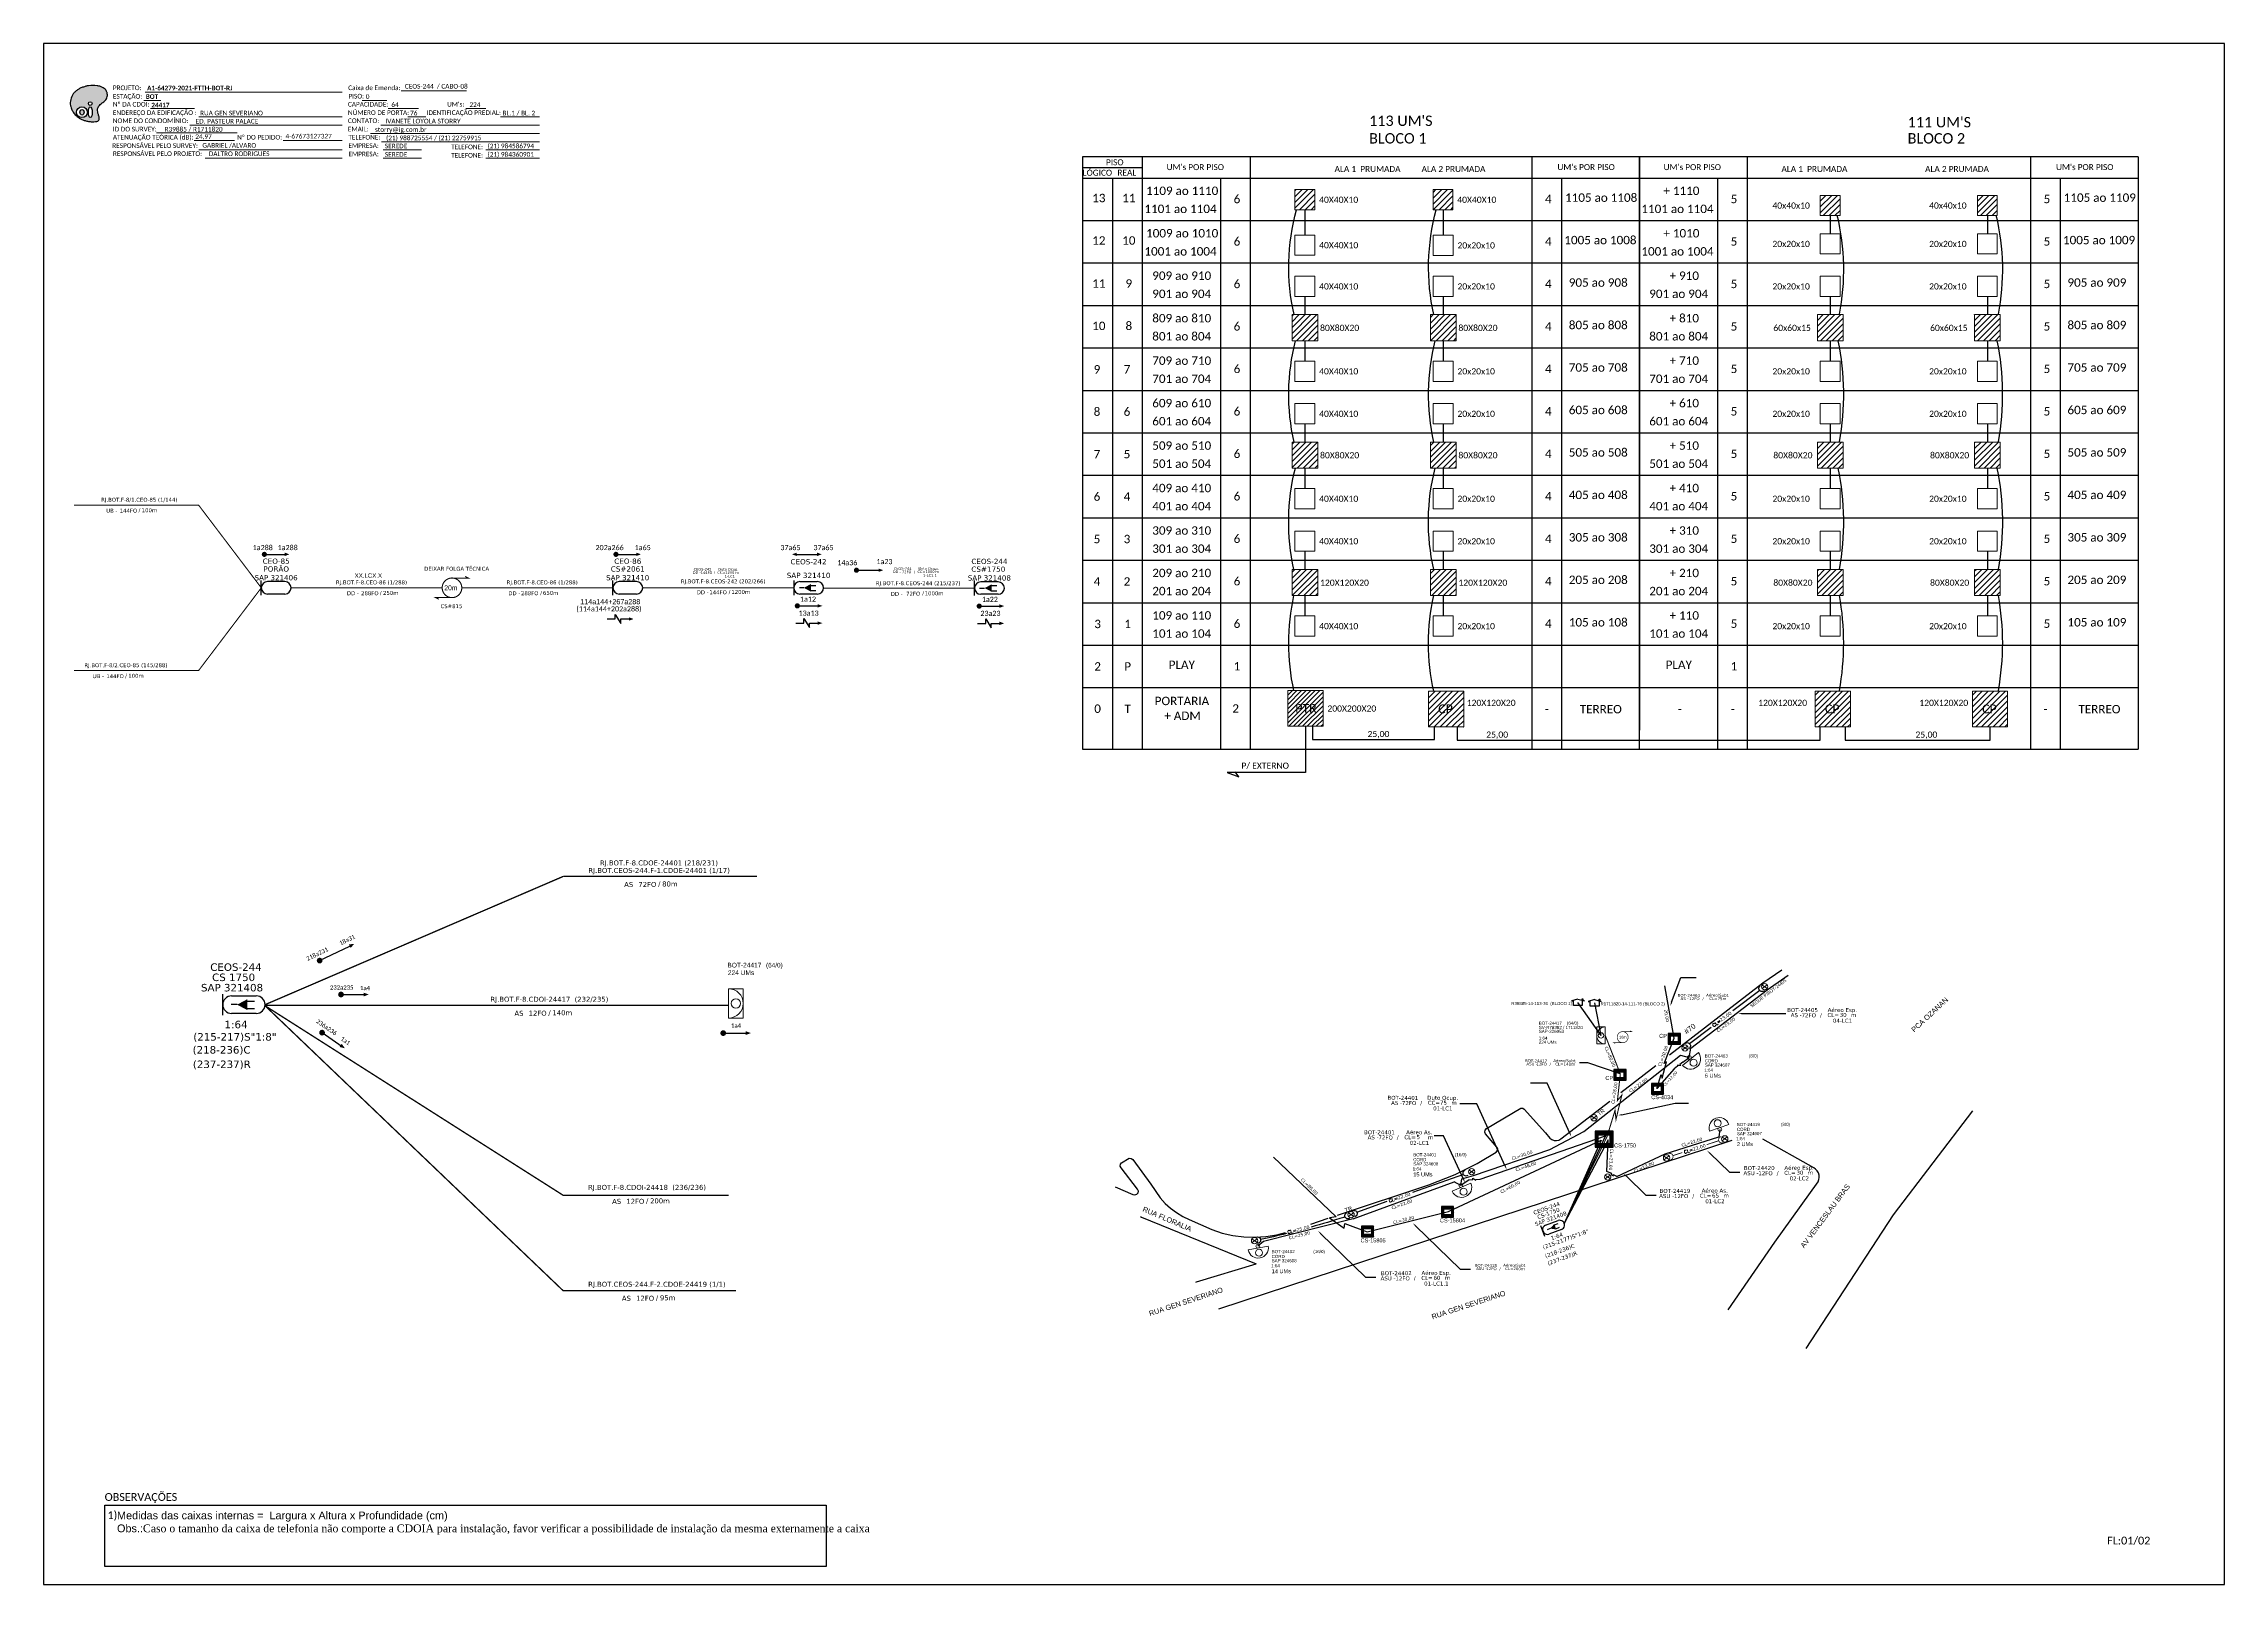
# Paper-space layout 'CDOI-24417' of a CAD drawing. Header units: metres, sheet in millimetres. Extents: x -439 to 402, y -851 to -257.
# The model-space entities are those that its viewports show. They can reach past a viewport. Long polylines and large blocks are cut down to what shows.
import ezdxf
from ezdxf import colors
from ezdxf.entities.mleader import LeaderData, LeaderLine
from ezdxf.enums import TextEntityAlignment as Align
from ezdxf.math import Vec2, Vec3

# ---------------------------------------------------------------- set-up
doc = ezdxf.new("R2010")
doc.units = ezdxf.units.M
doc.linetypes.add('ARILSUPP', pattern=[2.98, 1.42, -0.71, 0.14, -0.71])
for name, color, linetype in [('10.1-Caixas Subterrâneas', 5, 'Continuous'), ('20.4-CEOS', 1, 'Continuous'), ('20.5-CABO AÉREO', 1, 'Continuous'), ('20.5-CEO', 1, 'Continuous'), ('CAP a instalar', 1, 'Continuous'), ('CAP_A_INSTALAR', 1, 'Continuous'), ('CD a instalar', 1, 'Continuous'), ('CELULAS_GPON', 7, 'Continuous'), ('Folga', 1, 'Continuous'), ('label_cabos', 7, 'Continuous'), ('LC', 7, 'Continuous'), ('Legenda', 1, 'Continuous'), ('locais legendas', 7, 'Continuous'), ('QUADRA', 7, 'Continuous'), ('SETA', 7, 'Continuous'), ('surveys', 7, 'Continuous'), ('surveys legendas', 7, 'Continuous'), ('texto', 255, 'Continuous')]:
    doc.layers.add(name, color=color, linetype=linetype)
for name, color, linetype, lineweight in [('10.4-Postes', 1, 'Continuous', 0), ("20.0-LEGENDA DOS CDO'S", 1, 'Continuous', 0), ('20.1-CDO_INTERIOR', 1, 'Continuous', 0), ('20.2-CDO_POSTE', 1, 'Continuous', 5), ('20.6-CORDOALHA_SUPORTE', 7, 'Continuous', 25), ('40.1-ETIQUETAS', 1, 'Continuous', 20), ('Segmento Logradouro Texto', 238, 'Continuous', 0)]:
    doc.layers.add(name, color=color, linetype=linetype, lineweight=lineweight)
doc.layers.add('DROP DE CLIENTE', color=140, linetype='Continuous', plot=False)
doc.layers.add('EXTRA', color=50, linetype='Continuous', plot=False)
doc.styles.add('ARIAL', font='arial.ttf')
doc.styles.add('DIGICADE', font='arial.ttf')
doc.styles.add('ROMANS', font='romans.shx')
doc.styles.add('siredit', font='verdana.ttf')
doc.styles.add('WMF-Calibri0', font='calibri.ttf')
doc.styles.add('WMF-Calibri1', font='calibrib.ttf')
doc.linetypes.add('FENCELINE1', pattern='A,0.25,-0.1,[133,ltypeshp.shx,S=0.1,R=0,X=-0.1,Y=0],-0.1,1', length=1.45)
doc.dimstyles.new('ISO-25', dxfattribs={"dimtxt": 2.5, "dimasz": 2.5, "dimexe": 1.25, "dimexo": 0.625, "dimtad": 1, "dimtxsty": 'Standard', "dimcen": 2.5, "dimadec": 0, "dimazin": 0, "dimtfac": 1, "dimtmove": 0, "dimatfit": 3, "dimfxl": 0, "dimarcsym": 0})

# ---------------------------------------------------------------- blocks, each defined once
blk = doc.blocks.new('OI')
h = blk.add_hatch(color=40)
edge = h.paths.add_edge_path()
edge.add_spline(control_points=[(4.35, -0.67), (3.92, -0.99), (3.26, -1.5), (2.81, -2.59), (2.9, -3.5), (3.06, -4.27), (3.31, -4.85), (3.37, -5.39), (3.4, -5.88), (3.2, -6.4), (2.54, -6.61), (1.65, -6.63), (0.55, -6.67), (-0.56, -6.42), (-1.61, -6.14), (-2.77, -5.61), (-3.92, -4.77), (-4.89, -3.7), (-5.34, -2.65), (-5.6, -1.94), (-5.85, -0.96), (-5.71, 0.47), (-5.1, 2.02), (-4.14, 3.02), (-3.3, 3.61), (-2.37, 4.16), (-1.36, 4.44), (-0.56, 4.7), (0.79, 4.85), (2.24, 4.97), (3.79, 4.57), (4.67, 4.21), (5.44, 3.65), (5.76, 2.99), (6.03, 2.21), (6.01, 1.46), (5.72, 0.64), (5.31, 0.08), (4.88, -0.38), (4.51, -0.55), (4.35, -0.67)], knot_values=[0, 0, 0, 0, 1.60434, 2.417191, 3.427595, 4.282808, 4.776746, 5.304182, 5.888771, 6.258406, 6.858137, 7.79129, 8.986195, 10.124242, 11.187857, 12.242908, 13.953784, 15.414161, 16.515391, 17.349188, 17.675853, 19.552021, 21.515531, 22.568638, 23.63245, 24.621084, 25.782718, 26.745347, 27.142653, 29.870543, 31.004649, 31.921532, 32.709589, 33.801391, 34.042471, 35.192333, 35.971461, 36.628871, 37.254359, 37.836911, 37.836911, 37.836911, 37.836911], degree=3, periodic=0)
h.paths.add_polyline_path([(1.13, -0.87, -1), (-0.04, -0.87, -1)], flags=16)
edge = h.paths.add_edge_path(flags=16)
edge.add_ellipse((0.56, -3.59), major_axis=(-0.02, 1.71), ratio=0.361305, start_angle=0, end_angle=360)
h.paths.add_polyline_path([(-0.36, -3.62, -1), (-3.8, -3.62, -1)], flags=16)
edge = h.paths.add_edge_path(flags=0)
edge.add_ellipse((-2.08, -3.62), major_axis=(0, 0.885), ratio=0.758294, start_angle=0, end_angle=360)
at = {"color": 40}
for centre, radius in [((-2.08, -3.62), 1.72), ((0.54, -0.87), 0.587)]:
    blk.add_circle(centre, radius, dxfattribs=at)
blk.add_ellipse((-2.08, -3.62), major_axis=(0, 0.885), ratio=0.758294, start_param=-3.141592653589792, end_param=3.141592653589792, dxfattribs=at)
blk.add_ellipse((0.56, -3.59), major_axis=(-0.02, 1.71), ratio=0.361305, dxfattribs=at)
at = {"color": 40, "start_tangent": (-0.800898, -0.598801), "end_tangent": (-0.800898, -0.598801)}
blk.add_spline([(4.35, -0.67), (3.2, -1.78), (2.9, -2.54), (2.92, -3.55), (3.12, -4.38), (3.28, -4.85), (3.37, -5.37), (3.35, -5.95), (3.2, -6.29), (2.66, -6.55), (1.73, -6.63), (0.54, -6.62), (-0.58, -6.41), (-1.6, -6.11), (-2.56, -5.67), (-3.95, -4.67), (-4.89, -3.56), (-5.37, -2.56), (-5.64, -1.78), (-5.72, -1.46), (-5.63, 0.42), (-4.84, 2.22), (-4.13, 2.99), (-3.27, 3.62), (-2.4, 4.09), (-1.3, 4.47), (-0.37, 4.72), (0.02, 4.77), (2.75, 4.8), (3.85, 4.53), (4.69, 4.16), (5.31, 3.68), (5.85, 2.73), (5.93, 2.5), (5.94, 1.35), (5.67, 0.62), (5.29, 0.08), (4.84, -0.36), (4.35, -0.67)], degree=3, dxfattribs=at)
blk = doc.blocks.new('*X73')
at = {"color": 0, "linetype": 'Continuous'}
for p, q in [((-1.25, 0.34099), (-0.49099, 1.1)), ((-1.25, 0.517767), (-0.667767, 1.1)), ((-1.25, 0.694544), (-0.844544, 1.1)), ((-1.25, 0.87132), (-1.02132, 1.1)), ((-1.25, 1.048097), (-1.198097, 1.1)), ((-1.25, 0.164214), (-0.8035, 0.610714)), ((-1.25, -0.012563), (-0.8035, 0.433937)), ((-1.25, -0.18934), (-0.8035, 0.25716)), ((-1.25, -0.366117), (-0.8035, 0.080383)), ((-0.789214, 0.625), (-0.314214, 1.1)), ((-0.612437, 0.625), (-0.137437, 1.1)), ((-0.43566, 0.625), (0.03934, 1.1)), ((-0.258883, 0.625), (0.216117, 1.1)), ((-0.082107, 0.625), (0.392893, 1.1)), ((0.09467, 0.625), (0.56967, 1.1)), ((0.271447, 0.625), (0.746447, 1.1)), ((0.448223, 0.625), (0.923223, 1.1)), ((0.625, 0.625), (1.1, 1.1)), ((0.801777, 0.625), (1.25, 1.073223)), ((0.8035, 0.449947), (1.25, 0.896447)), ((0.8035, 0.27317), (1.25, 0.71967)), ((0.8035, 0.096393), (1.25, 0.542893)), ((0.8035, -0.080383), (1.25, 0.366117)), ((0.8035, -0.25716), (1.25, 0.18934)), ((0.8035, -0.433937), (1.25, 0.012563)), ((-1.25, -0.542893), (-0.8035, -0.096393)), ((-1.25, -0.71967), (-0.8035, -0.27317)), ((-1.25, -0.896447), (-0.8035, -0.449947)), ((-1.25, -1.073223), (-0.801777, -0.625)), ((-1.1, -1.1), (-0.625, -0.625)), ((-0.923223, -1.1), (-0.448223, -0.625)), ((-0.746447, -1.1), (-0.271447, -0.625)), ((-0.56967, -1.1), (-0.09467, -0.625)), ((-0.392893, -1.1), (0.082107, -0.625)), ((-0.216117, -1.1), (0.258883, -0.625)), ((-0.03934, -1.1), (0.43566, -0.625)), ((0.137437, -1.1), (0.612437, -0.625)), ((0.314214, -1.1), (0.789214, -0.625)), ((0.49099, -1.1), (1.25, -0.34099)), ((0.667767, -1.1), (1.25, -0.517767)), ((0.8035, -0.610714), (1.25, -0.164214)), ((0.844544, -1.1), (1.25, -0.694544)), ((1.02132, -1.1), (1.25, -0.87132)), ((1.198097, -1.1), (1.25, -1.048097))]:
    blk.add_line(p, q, dxfattribs=at)
blk = doc.blocks.new('MANHOLE_MQ')
at = {"color": 0, "linetype": 'Continuous'}
for p, q in [((0.0000062, 0.0000057), (-0.0000063, 0.0000057)), ((-0.0000063, 0.0000057), (-0.0000063, -0.0000053)), ((-0.000004, 0.0000033), (0.000004, 0.0000033)), ((-0.000004, -0.0000029), (-0.000004, 0.0000033)), ((0.000004, 0.0000033), (0.000004, -0.0000029)), ((0.0000062, -0.0000053), (0.0000062, 0.0000057)), ((-0.0000063, -0.0000053), (0.0000062, -0.0000053)), ((0.000004, -0.0000029), (-0.000004, -0.0000029)), ((0.000004, -0.0000029), (0.000004, -0.0000029))]:
    blk.add_line(p, q, dxfattribs=at)
at = {"color": 0, "linetype": 'Continuous', "xscale": 5e-06, "yscale": 5e-06, "zscale": 1e-05}
blk.add_blockref('*X73', (0, 0.0000002), dxfattribs=at)
blk = doc.blocks.new('*U97')
at = {"layer": '20.4-CEOS', "color": 7, "style": 'siredit'}
for tag, p in [('FIBRAS_SPLITTER', (0, 0)), ('FIBRAS_TOP_C', (0, -4.13)), ('RESERVA_FINAIS', (0, -5.46))]:
    blk.add_attdef(tag, p, '', height=1.01, dxfattribs=at)
for tag, p, flags in [('QTDE', (0, -9.4), 1), ('ID_ATIVIDADE', (0, -6.77), 3), ('FATOR', (0, -8.09), 1), ('FID', (0, -10.71), 1)]:
    blk.add_attdef(tag, p, '', height=1.01, dxfattribs=dict(at, flags=flags))
blk = doc.blocks.new('CDOE_CT_POST_DESENHO')
at = {"color": 0}
blk.add_line((2.14, 0.39), (-2.11, 0.39), dxfattribs=at)
for centre, radius in [((0.01, 1.4), 0.733), ((0.01, 0), 0.393)]:
    blk.add_circle(centre, radius, dxfattribs=at)
blk.add_arc((0.01, 0.39), 2.12, 0, 180, dxfattribs=at)
blk = doc.blocks.new('Inst CDOE-16 CAIXA DIST OPT CDOE 48F_16D C_SPL_2_1_8')
at = {"layer": "20.0-LEGENDA DOS CDO'S", "color": 0, "style": 'ARIAL'}
for tag, p, height in [('FID', (0.12, 5.25), 0.8), ('1:XX', (-0.01, 1.7), 0.8), ('SAP', (0.12, 2.96), 0.8), ('CORDOALHA', (0.12, 4.02), 0.8), ('UMS', (0.14, 0.22), 1)]:
    blk.add_attdef(tag, p, '', height=height, rotation=0.118, dxfattribs=at)
at = {"layer": "20.0-LEGENDA DOS CDO'S", "color": 0}
for tag, p, style, flags in [('ID_ATIVIDADE', (0.12, 6.47), 'ARIAL', 3), ('FATOR', (7.92, 6.47), 'ARIAL', 1), ('QTDE', (0.1, -1.17), 'DIGICADE', 3)]:
    blk.add_attdef(tag, p, '', height=0.8, rotation=0.118, dxfattribs=dict(at, style=style, flags=flags))
at = {"layer": "20.0-LEGENDA DOS CDO'S", "color": 0, "style": 'ARIAL'}
blk.add_attdef('FIBRAS_UTILIZADAS', text='', height=0.8, rotation=0.118, dxfattribs=at).set_placement((13.48, 5.26), align=Align.CENTER)
blk = doc.blocks.new('Inst CDOE-8 CAIXA DIST OPT CDOE 48F_8D C_SPL OPTAP')
at = {"layer": "20.0-LEGENDA DOS CDO'S", "color": 0, "style": 'ARIAL'}
for tag, p, height in [('FID', (0.12, 5.25), 0.8), ('1:XX', (-0.01, 1.7), 0.8), ('SAP', (0.12, 2.96), 0.8), ('CORDOALHA', (0.12, 4.02), 0.8), ('UMS', (0.14, 0.22), 1)]:
    blk.add_attdef(tag, p, '', height=height, rotation=0.118, dxfattribs=at)
at = {"layer": "20.0-LEGENDA DOS CDO'S", "color": 0}
for tag, p, style, flags in [('ID_ATIVIDADE', (0.12, 6.47), 'ARIAL', 3), ('FATOR', (7.92, 6.47), 'ARIAL', 1), ('QTDE', (0.23, -0.97), 'DIGICADE', 3)]:
    blk.add_attdef(tag, p, '', height=0.8, rotation=0.118, dxfattribs=dict(at, style=style, flags=flags))
at = {"layer": "20.0-LEGENDA DOS CDO'S", "color": 0, "style": 'ARIAL'}
blk.add_attdef('FIBRAS_UTILIZADAS', text='', height=0.8, rotation=0.118, dxfattribs=at).set_placement((13.48, 5.26), align=Align.CENTER)
blk = doc.blocks.new('Inst CB DT OCUP CFOA-SM-AS-80-TS-72')
at = {"layer": 'label_cabos', "color": 0, "style": 'siredit'}
for tag, flags, p in [('ID_ATIVIDADE', 3, (1.31, 2.67)), ('FATOR', 1, (11.56, 2.55))]:
    blk.add_attdef(tag, text='', height=1, rotation=359.69, dxfattribs=dict(at, flags=flags)).set_placement(p, align=Align.MIDDLE_CENTER)
for tag, p in [('TIPO_CABO', (1.76, 0)), ('DESTINO_CABO', (3.13, 1.26)), ('CABO', (4.69, -0.05)), ('/', (7.71, -0.05)), ('LANCE', (10.91, 0)), ('TIPO_CABO', (13.11, 1.24)), ('UND', (15.96, 0)), ('FID', (13.15, -1.41))]:
    blk.add_attdef(tag, text='', height=1, rotation=359.69, dxfattribs=at).set_placement(p, align=Align.MIDDLE_CENTER)
blk.add_attdef('QTDE', (12.43, -0.47), '', height=1, rotation=359.69, dxfattribs=at)
blk = doc.blocks.new('Inst CORD ALUMINIO 4.8 MM 3F')
at = {"layer": '20.6-CORDOALHA_SUPORTE', "color": 0, "lineweight": 0, "style": 'ROMANS'}
for tag, p, flags in [('ID_ATIVIDADE', (-5.2, -6.67), 3), ('FATOR', (-5.2, -4.44), 3), ('FID', (-5.2, -8.9), 1)]:
    blk.add_attdef(tag, p, '', height=1, dxfattribs=dict(at, flags=flags))
blk.add_attdef('LANCE', text='', height=1, dxfattribs=at).set_placement((-0.54, -2.21), align=Align.RIGHT)
at = {"layer": '20.6-CORDOALHA_SUPORTE', "color": 0, "style": 'siredit'}
blk.add_attdef('QTDE', (-0.54, -2.21), '', height=1, rotation=359.69001, dxfattribs=at)
blk = doc.blocks.new('Inst CB AS CFOA-SM-AS-80-TS-72')
at = {"layer": 'label_cabos', "color": 0, "style": 'siredit'}
for tag, flags, p in [('ID_ATIVIDADE', 3, (1.31, 2.67)), ('FATOR', 1, (11.56, 2.55))]:
    blk.add_attdef(tag, text='', height=1, rotation=359.69, dxfattribs=dict(at, flags=flags)).set_placement(p, align=Align.MIDDLE_CENTER)
for tag, p in [('TIPO_CABO', (1.76, 0)), ('DESTINO_CABO', (3.13, 1.26)), ('CABO', (4.69, -0.05)), ('/', (7.71, -0.05)), ('LANCE', (10.81, 0)), ('TIPO_CABO', (13.11, 1.24)), ('UND', (15.96, 0)), ('FID', (13.15, -1.41))]:
    blk.add_attdef(tag, text='', height=1, rotation=359.69, dxfattribs=at).set_placement(p, align=Align.MIDDLE_CENTER)
blk.add_attdef('QTDE', (12.43, -0.47), '', height=1, rotation=359.69, dxfattribs=at)
blk = doc.blocks.new('Inst CB ESP CFOA-SM-ASU-120-S-12')
at = {"layer": 'label_cabos', "color": 0, "style": 'siredit'}
for tag, flags, p in [('ID_ATIVIDADE', 3, (1.31, 2.67)), ('FATOR', 1, (11.56, 2.55))]:
    blk.add_attdef(tag, text='', height=1, rotation=359.69, dxfattribs=dict(at, flags=flags)).set_placement(p, align=Align.MIDDLE_CENTER)
for tag, p in [('TIPO_CABO', (1.26, 0)), ('DESTINO_CABO', (3.13, 1.26)), ('CABO', (4.69, -0.05)), ('/', (7.71, -0.05)), ('LANCE', (10.81, 0)), ('TIPO_CABO', (13.11, 1.24)), ('UND', (15.96, 0)), ('FID', (13.15, -1.41))]:
    blk.add_attdef(tag, text='', height=1, rotation=359.69, dxfattribs=at).set_placement(p, align=Align.MIDDLE_CENTER)
blk.add_attdef('QTDE', (12.43, -0.47), '', height=1, rotation=359.69, dxfattribs=at)
blk = doc.blocks.new('Inst CB ESP CFOA-SM-AS-80-TS-72')
at = {"layer": 'label_cabos', "color": 0, "style": 'siredit'}
for tag, flags, p in [('ID_ATIVIDADE', 3, (1.31, 2.67)), ('FATOR', 1, (11.56, 2.55))]:
    blk.add_attdef(tag, text='', height=0.8, rotation=359.69, dxfattribs=dict(at, flags=flags)).set_placement(p, align=Align.MIDDLE_CENTER)
for tag, p in [('TIPO_CABO', (1.76, 0)), ('DESTINO_CABO', (3.13, 1.26)), ('CABO', (4.69, -0.05)), ('/', (7.71, -0.05)), ('LANCE', (10.81, 0)), ('TIPO_CABO', (13.11, 1.24)), ('UND', (15.96, 0)), ('FID', (13.15, -1.41))]:
    blk.add_attdef(tag, text='', height=0.8, rotation=359.69, dxfattribs=at).set_placement(p, align=Align.MIDDLE_CENTER)
blk.add_attdef('QTDE', (12.43, -0.47), '', height=0.8, rotation=359.69, dxfattribs=at)
blk = doc.blocks.new('Inst CB AS CFOA-SM-ASU-120-S-12')
at = {"layer": 'label_cabos', "color": 0, "style": 'siredit'}
for tag, flags, p in [('ID_ATIVIDADE', 3, (1.31, 2.67)), ('FATOR', 1, (11.56, 2.55))]:
    blk.add_attdef(tag, text='', height=1, rotation=359.69, dxfattribs=dict(at, flags=flags)).set_placement(p, align=Align.MIDDLE_CENTER)
for tag, p in [('TIPO_CABO', (1.26, 0)), ('DESTINO_CABO', (3.13, 1.26)), ('CABO', (4.69, -0.05)), ('/', (7.71, -0.05)), ('LANCE', (10.81, 0)), ('TIPO_CABO', (13.11, 1.24)), ('UND', (15.96, 0)), ('FID', (13.15, -1.41))]:
    blk.add_attdef(tag, text='', height=1, rotation=359.69, dxfattribs=at).set_placement(p, align=Align.MIDDLE_CENTER)
blk.add_attdef('QTDE', (12.43, -0.47), '', height=1, rotation=359.69, dxfattribs=at)
blk = doc.blocks.new('LEGENDA DOS CABOS')
at = {"layer": 'EXTRA', "color": 0, "style": 'siredit'}
for tag, p in [('ID', (4.6, 0.97)), ('XX', (9.03, 0.97))]:
    blk.add_attdef(tag, text='', height=0.48, rotation=359.69001, dxfattribs=at).set_placement(p, align=Align.MIDDLE_CENTER)
at = {"layer": 'Legenda', "color": 0, "style": 'siredit'}
for tag, p in [('TIPO_CABO', (1.31, 0)), ('CABO', (4.69, -0.05)), ('/', (6.81, -0.05)), ('METROS', (10.03, -0.05))]:
    blk.add_attdef(tag, text='', height=0.8, rotation=359.69001, dxfattribs=at).set_placement(p, align=Align.MIDDLE_CENTER)
blk = doc.blocks.new('A$C07E14978')
at = {"layer": 'Folga', "color": 0, "const_width": 0.137}
for points in [[(2.23, 0.28), (0.03, 0.28), (0.47, 0.06)], [(2.23, 2.92), (4.42, 2.92), (3.98, 3.13)]]:
    blk.add_lwpolyline(points, dxfattribs=at)
at = {"layer": 'Folga', "color": 0, "const_width": 0.146}
blk.add_lwpolyline([(2.23, 2.92, 1.000012), (2.23, 0.28, 0.999978)], format="xyb", close=True, dxfattribs=at)
at = {"layer": 'Folga', "color": 0}
blk.add_text('10m', height=0.659, dxfattribs=at).set_placement((1.38, 1.27))
blk = doc.blocks.new('ETIQUETA_RS5F')
at = {"layer": '40.1-ETIQUETAS', "color": 0, "style": 'siredit'}
blk.add_text('/', height=1.5, dxfattribs=at).set_placement((1.58, -1.95), align=Align.MIDDLE_RIGHT)
for tag, p in [('ETIQUETA_R_SECUNDARIA', (1.21, 2.1)), ('ETIQUETA_R_PRIMARIA', (1.21, 4.1)), ('F_ATIVAS/F_MORTAS', (1.14, -4.24))]:
    blk.add_attdef(tag, text='', height=1.5, dxfattribs=at).set_placement(p, align=Align.MIDDLE_CENTER)
for tag, p in [('TIPO_CABO', (-6.58, -2.12)), ('CAP_CABO', (0.4, -2.09))]:
    blk.add_attdef(tag, text='', height=1.5, dxfattribs=at).set_placement(p, align=Align.MIDDLE_RIGHT)
for tag, p in [('FUSÃO_1', (0.85, -8.39)), ('FUSÃO_2', (0.85, -10.6)), ('FUSÃO_3', (0.85, -12.93)), ('FUSÃO_4', (0.85, -15.14)), ('FUSÃO_5', (0.85, -17.16))]:
    blk.add_attdef(tag, text='', height=1.5, dxfattribs=at).set_placement(p, align=Align.CENTER)
blk.add_attdef('METROS', text='', height=1.5, dxfattribs=at).set_placement((2.14, -1.95), align=Align.MIDDLE_LEFT)
blk = doc.blocks.new('Inst CB DT OCUP CFOA-SM-DD-S-72')
at = {"layer": 'label_cabos', "color": 0, "style": 'siredit'}
for tag, flags, p in [('ID_ATIVIDADE', 3, (1.31, 2.67)), ('FATOR', 1, (11.56, 2.55))]:
    blk.add_attdef(tag, text='', height=1, rotation=359.69001, dxfattribs=dict(at, flags=flags)).set_placement(p, align=Align.MIDDLE_CENTER)
for tag, p in [('TIPO_CABO', (1.11, 0)), ('DESTINO_CABO', (3.13, 1.26)), ('CABO', (4.69, -0.05)), ('/', (7.71, -0.05)), ('LANCE', (10.41, 0.02)), ('TIPO_CABO', (13.11, 1.24)), ('UND', (16.46, 0)), ('FID', (13.65, -1.41))]:
    blk.add_attdef(tag, text='', height=1, rotation=359.69001, dxfattribs=at).set_placement(p, align=Align.MIDDLE_CENTER)
blk.add_attdef('QTDE', (11.93, -0.45), '', height=1, rotation=359.69001, dxfattribs=at)
blk = doc.blocks.new('Inst CB DT OCUP CFOA-SM-DD-S-144')
at = {"layer": 'label_cabos', "color": 0, "style": 'siredit'}
for tag, flags, p in [('ID_ATIVIDADE', 3, (1.31, 2.67)), ('FATOR', 1, (11.56, 2.55))]:
    blk.add_attdef(tag, text='', height=1, rotation=359.69001, dxfattribs=dict(at, flags=flags)).set_placement(p, align=Align.MIDDLE_CENTER)
for tag, p in [('TIPO_CABO', (1.11, 0)), ('DESTINO_CABO', (3.13, 1.26)), ('CABO', (4.69, -0.05)), ('/', (7.71, -0.05)), ('LANCE', (10.41, 0.02)), ('TIPO_CABO', (13.11, 1.24)), ('UND', (16.46, 0)), ('FID', (13.65, -1.41))]:
    blk.add_attdef(tag, text='', height=1, rotation=359.69001, dxfattribs=at).set_placement(p, align=Align.MIDDLE_CENTER)
blk.add_attdef('QTDE', (11.93, -0.45), '', height=1, rotation=359.69001, dxfattribs=at)

msp = doc.modelspace()

# ---------------------------------------------------------------- hatches: boundary and pattern name
h = msp.add_hatch()
h.set_pattern_fill('LINE', color=1, scale=0.5, angle=45)
h.set_pattern_definition([(45, (-877.1478, 22.1533), (-1.122532, 1.122532), [])])
h.paths.add_polyline_path([(-795.84, 30.15), (-795.84, 37.91), (-803.5, 37.91), (-803.5, 30.15)])
h.paths.add_polyline_path([(-794.7, -20.33), (-794.7, -10.29), (-804.6, -10.29), (-804.6, -20.33)])
h.paths.add_polyline_path([(-804.6, -59.41), (-804.6, -69.45), (-794.7, -69.45), (-794.7, -59.41)])
h.paths.add_polyline_path([(-794.7, -108.52), (-804.6, -108.52), (-804.6, -118.56), (-794.7, -118.56)])
h.paths.add_polyline_path([(-751.26, -108.52), (-751.26, -118.56), (-741.35, -118.56), (-741.35, -108.52)])
h.paths.add_polyline_path([(-751.26, -59.41), (-751.26, -69.45), (-741.35, -69.45), (-741.35, -59.41)])
h.paths.add_polyline_path([(-741.35, -20.33), (-741.35, -10.29), (-751.26, -10.29), (-751.26, -20.33)])
h.paths.add_polyline_path([(-750.23, 30.15), (-742.56, 30.15), (-742.56, 37.91), (-750.23, 37.91)])
h.paths.add_polyline_path([(-600.92, 27.91), (-593.25, 27.91), (-593.25, 35.67), (-600.92, 35.67)])
h.paths.add_polyline_path([(-592.12, -10.29), (-602.02, -10.29), (-602.02, -20.33), (-592.12, -20.33)])
h.paths.add_polyline_path([(-592.12, -69.45), (-592.12, -59.41), (-602.02, -59.41), (-602.02, -69.45)])
h.paths.add_polyline_path([(-602.02, -118.56), (-592.12, -118.56), (-592.12, -108.52), (-602.02, -108.52)])
h.paths.add_polyline_path([(-531.52, -118.56), (-531.52, -108.52), (-541.42, -108.52), (-541.42, -118.56)])
h.paths.add_polyline_path([(-531.52, -59.41), (-541.42, -59.41), (-541.42, -69.45), (-531.52, -69.45)])
h.paths.add_polyline_path([(-541.42, -20.33), (-531.52, -20.33), (-531.52, -10.29), (-541.42, -10.29)])
h.paths.add_polyline_path([(-540.31, 35.67), (-540.31, 27.91), (-532.65, 27.91), (-532.65, 35.67)])
h.paths.add_polyline_path([(-542.22, -155.49), (-542.22, -169.25), (-528.65, -169.25), (-528.65, -155.49)])
h.paths.add_polyline_path([(-589.27, -169.25), (-589.27, -155.49), (-602.84, -155.49), (-602.84, -169.25)])
h.paths.add_polyline_path([(-738.42, -155.49), (-751.99, -155.49), (-751.99, -169.25), (-738.42, -169.25)])
h.paths.add_polyline_path([(-539.35, -164.94), (-531.93, -164.94), (-531.93, -159.69), (-539.35, -159.69)], flags=24)
h.paths.add_polyline_path([(-599.98, -164.94), (-592.55, -164.94), (-592.55, -159.69), (-599.98, -159.69)], flags=24)
h.paths.add_polyline_path([(-749.12, -164.94), (-741.7, -164.94), (-741.7, -159.69), (-749.12, -159.69)], flags=24)
h = msp.add_hatch()
h.set_pattern_fill('ANSI31', color=1, scale=10, style=0)
h.set_pattern_definition([(45, (-1417.8719, -552.9759), (-0.8838835, 0.8838835), [])])
h.paths.add_polyline_path([(-806.25, -169.01), (-792.68, -169.01), (-792.68, -155.25), (-806.25, -155.25)])
h.paths.add_polyline_path([(-804.25, -164.66), (-794.17, -164.66), (-794.17, -159.51), (-804.25, -159.51)], flags=24)

# ---------------------------------------------------------------- linework, layer by layer
at = {"color": 0}
for p, q in [((-1262.5, -469.23), (-984.25, -469.23)), ((-1262.5, -492.93), (-1262.5, -469.23)), ((-984.25, -469.23), (-984.25, -492.93)), ((-984.25, -492.93), (-1262.5, -492.93))]:
    msp.add_line(p, q, dxfattribs=at)
msp.add_lwpolyline([(-1286.07, -499.81), (-445.07, -499.81), (-445.07, 94.19), (-1286.07, 94.19)], close=True)
at = {"color": 7, "lineweight": 0}
for points in [[(-1148.15, 76.01), (-1123.01, 76.01)], [(-1247.47, 72.24), (-1240.92, 72.24)], [(-1246.96, 75.52), (-1170.98, 75.52)], [(-1244.81, 69.17), (-1227.84, 69.17)], [(-1163.19, 72.28), (-1153.71, 72.28)], [(-1153.14, 69.17), (-1141.52, 69.17)], [(-1123.2, 69.17), (-1115.53, 69.17)], [(-1242.49, 59.75), (-1211.44, 59.75)], [(-1229.65, 62.82), (-1170.98, 62.82)], [(-1226.24, 65.93), (-1170.98, 65.93)], [(-1160.06, 59.58), (-1094.8, 59.58)], [(-1156.02, 62.82), (-1094.8, 62.82)], [(-1145.56, 65.93), (-1138.61, 65.93)], [(-1109.86, 65.93), (-1094.82, 65.93)], [(-1227.96, 56.79), (-1212.45, 56.79)], [(-1226.24, 53.23), (-1170.98, 53.23)], [(-1193.73, 56.79), (-1170.96, 56.79)], [(-1155.78, 56.34), (-1094.8, 56.34)], [(-1155.17, 53.23), (-1140.37, 53.23)], [(-1115.57, 53.23), (-1094.8, 53.23)], [(-1223.75, 49.99), (-1170.98, 49.99)], [(-1155.17, 49.99), (-1140.37, 49.99)], [(-1115.57, 49.99), (-1094.8, 49.99)]]:
    msp.add_lwpolyline(points, dxfattribs=at)
at = {"color": 0}
for points in [[(-670.58, 50.59), (-885.38, 50.59)], [(-478.28, 50.59), (-670.58, 50.59)], [(-885.38, 46.47), (-862.24, 46.47)], [(-885.38, 42.36), (-670.58, 42.36)], [(-670.58, 42.36), (-478.28, 42.36)]]:
    msp.add_lwpolyline(points, dxfattribs=at)
for points in [[(-885.38, 50.59), (-885.38, -177.85)], [(-862.24, -177.85), (-862.24, 50.59)], [(-820.65, -177.85), (-820.65, 50.59)], [(-712.17, 50.59), (-712.17, -177.85)], [(-670.58, 50.59), (-670.58, -170.47)], [(-670.58, -177.85), (-670.58, 50.59)], [(-628.99, -177.85), (-628.99, 50.59)], [(-519.87, 50.59), (-519.87, -177.85)], [(-478.28, 50.59), (-478.28, -177.85)], [(-885.38, 42.36), (-670.58, 42.36)], [(-873.81, 42.36), (-873.81, -177.85)], [(-832.22, 42.36), (-832.22, -177.85)], [(-700.6, -177.85), (-700.6, 42.36)], [(-670.58, 42.36), (-478.28, 42.36)], [(-640.57, 42.36), (-640.57, -177.85)], [(-508.3, -177.85), (-508.3, 42.36)], [(-885.38, 25.99), (-670.58, 25.99)], [(-885.38, 25.99), (-670.58, 25.99)], [(-670.58, 25.99), (-478.28, 25.99)], [(-670.58, 25.99), (-478.28, 25.99)], [(-885.38, 9.62), (-670.58, 9.62)], [(-885.38, 9.62), (-670.58, 9.62)], [(-670.58, 9.62), (-478.28, 9.62)], [(-670.58, 9.62), (-478.28, 9.62)], [(-885.38, -6.75), (-670.58, -6.75)], [(-670.58, -6.75), (-478.28, -6.75)], [(-885.38, -23.12), (-670.58, -23.12)], [(-670.58, -23.12), (-478.28, -23.12)], [(-885.38, -39.5), (-670.58, -39.5)], [(-670.58, -39.5), (-478.28, -39.5)], [(-885.38, -55.87), (-670.58, -55.87)], [(-670.58, -55.87), (-478.28, -55.87)], [(-885.38, -72.24), (-670.58, -72.24)], [(-670.58, -72.24), (-478.28, -72.24)], [(-885.38, -88.61), (-670.58, -88.61)], [(-670.58, -88.61), (-478.28, -88.61)], [(-885.38, -104.98), (-670.58, -104.98)], [(-670.58, -104.98), (-478.28, -104.98)], [(-885.38, -121.36), (-670.58, -121.36)], [(-670.58, -121.36), (-478.28, -121.36)], [(-885.38, -137.73), (-670.58, -137.73)], [(-670.58, -137.73), (-478.28, -137.73)], [(-885.38, -154.1), (-670.58, -154.1)], [(-670.58, -154.1), (-478.28, -154.1)], [(-885.38, -177.85), (-670.58, -177.85)], [(-670.58, -177.85), (-478.28, -177.85)]]:
    msp.add_lwpolyline(points)
at = {"color": 1, "lineweight": 0}
for points in [[(-795.84, 37.91), (-803.5, 37.91), (-803.5, 30.15), (-795.84, 30.15)], [(-742.56, 37.91), (-750.23, 37.91), (-750.23, 30.15), (-742.56, 30.15)], [(-593.25, 35.67), (-600.92, 35.67), (-600.92, 27.91), (-593.25, 27.91)], [(-532.65, 35.67), (-540.31, 35.67), (-540.31, 27.91), (-532.65, 27.91)], [(-794.7, -10.29), (-804.6, -10.29), (-804.6, -20.33), (-794.7, -20.33)], [(-741.35, -10.29), (-751.26, -10.29), (-751.26, -20.33), (-741.35, -20.33)], [(-592.12, -10.29), (-602.02, -10.29), (-602.02, -20.33), (-592.12, -20.33)], [(-531.52, -10.29), (-541.42, -10.29), (-541.42, -20.33), (-531.52, -20.33)], [(-794.7, -59.41), (-804.6, -59.41), (-804.6, -69.45), (-794.7, -69.45)], [(-741.35, -59.41), (-751.26, -59.41), (-751.26, -69.45), (-741.35, -69.45)], [(-592.12, -59.41), (-602.02, -59.41), (-602.02, -69.45), (-592.12, -69.45)], [(-531.52, -59.41), (-541.42, -59.41), (-541.42, -69.45), (-531.52, -69.45)], [(-794.7, -108.52), (-804.6, -108.52), (-804.6, -118.56), (-794.7, -118.56)], [(-741.35, -108.52), (-751.26, -108.52), (-751.26, -118.56), (-741.35, -118.56)], [(-592.12, -108.52), (-602.02, -108.52), (-602.02, -118.56), (-592.12, -118.56)], [(-531.52, -108.52), (-541.42, -108.52), (-541.42, -118.56), (-531.52, -118.56)], [(-806.25, -155.25), (-792.68, -155.25), (-792.68, -169.01), (-806.25, -169.01)], [(-751.99, -155.49), (-738.42, -155.49), (-738.42, -169.25), (-751.99, -169.25)], [(-602.84, -155.49), (-589.27, -155.49), (-589.27, -169.25), (-602.84, -169.25)], [(-542.22, -155.49), (-528.65, -155.49), (-528.65, -169.25), (-542.22, -169.25)]]:
    msp.add_lwpolyline(points, close=True, dxfattribs=at)
at = {"color": 3}
for points in [[(-803.84, -10.29, -0.122238), (-802.9, 30.15)], [(-749.94, -10.29, -0.122238), (-749, 30.15)], [(-593.54, -10.17, 0.108658), (-594.34, 27.91)], [(-532.23, -10.17, 0.108658), (-533.03, 27.91)], [(-803.85, -59.41, -0.117978), (-803.28, -20.33)], [(-749.95, -59.41, -0.117978), (-749.37, -20.33)], [(-593.54, -59.34, 0.096481), (-593.99, -20.33)], [(-532.23, -59.34, 0.096481), (-532.68, -20.33)], [(-803.9, -108.52, -0.117978), (-803.32, -69.45)], [(-749.99, -108.52, -0.117978), (-749.42, -69.45)], [(-593.53, -108.52, 0.09664), (-593.99, -69.45)], [(-532.22, -108.52, 0.09664), (-532.68, -69.45)], [(-803.88, -155.25, -0.110582), (-803.87, -118.56)], [(-749.92, -155.49, -0.111317), (-749.97, -118.56)], [(-593.54, -155.25, 0.090636), (-593.54, -118.56)], [(-532.23, -155.25, 0.090636), (-532.23, -118.56)]]:
    msp.add_lwpolyline(points, format="xyb", dxfattribs=at)
for points in [[(-799.68, 30.15), (-799.67, 20.39)], [(-746.4, 30.15), (-746.39, 20.39)], [(-597.08, 27.91), (-597.08, 20.88)], [(-536.48, 27.91), (-536.48, 20.88)], [(-799.66, -3.26), (-799.65, -10.29)], [(-746.31, -3.26), (-746.3, -10.29)], [(-597.08, -3.26), (-597.07, -10.29)], [(-536.48, -3.26), (-536.47, -10.29)], [(-799.65, -20.33), (-799.65, -28.24)], [(-746.3, -20.33), (-746.3, -28.24)], [(-597.07, -20.33), (-597.07, -28.24)], [(-536.47, -20.33), (-536.47, -28.24)], [(-799.66, -52.38), (-799.65, -59.41)], [(-746.31, -52.38), (-746.3, -59.41)], [(-597.08, -52.38), (-597.07, -59.41)], [(-536.48, -52.38), (-536.47, -59.41)], [(-799.65, -69.45), (-799.65, -77.35)], [(-746.3, -69.45), (-746.3, -77.35)], [(-597.07, -69.45), (-597.07, -77.35)], [(-536.47, -69.45), (-536.47, -77.35)], [(-799.66, -101.49), (-799.65, -108.52)], [(-746.31, -101.49), (-746.3, -108.52)], [(-597.08, -101.49), (-597.07, -108.52)], [(-536.48, -101.49), (-536.47, -108.52)], [(-799.65, -118.56), (-799.65, -126.47)], [(-746.3, -118.56), (-746.3, -126.47)], [(-597.07, -118.56), (-597.07, -126.47)], [(-536.47, -118.56), (-536.47, -126.47)], [(-796.76, -169.01), (-796.76, -174.11), (-749.63, -174.11), (-749.63, -169.25)], [(-740.98, -169.25), (-740.98, -174.34), (-600.91, -174.34), (-600.91, -169.25)], [(-591.31, -169.25), (-591.31, -174.34), (-535.43, -174.34), (-535.43, -169.25)]]:
    msp.add_lwpolyline(points, dxfattribs=at)
at = {"lineweight": 0}
for points in [[(-795.83, 20.39), (-803.5, 20.39), (-803.5, 12.62), (-795.83, 12.62)], [(-742.48, 20.31), (-750.14, 20.31), (-750.14, 12.54), (-742.48, 12.54)], [(-593.25, 20.88), (-600.91, 20.88), (-600.91, 13.11), (-593.25, 13.11)], [(-532.64, 20.88), (-540.31, 20.88), (-540.31, 13.11), (-532.64, 13.11)], [(-795.83, 4.51), (-803.49, 4.51), (-803.49, -3.26), (-795.83, -3.26)], [(-742.48, 4.51), (-750.14, 4.51), (-750.14, -3.26), (-742.48, -3.26)], [(-593.25, 4.51), (-600.91, 4.51), (-600.91, -3.26), (-593.25, -3.26)], [(-532.64, 4.51), (-540.31, 4.51), (-540.31, -3.26), (-532.64, -3.26)], [(-795.83, -28.24), (-803.49, -28.24), (-803.49, -36.01), (-795.83, -36.01)], [(-742.48, -28.24), (-750.14, -28.24), (-750.14, -36.01), (-742.48, -36.01)], [(-593.25, -28.24), (-600.91, -28.24), (-600.91, -36.01), (-593.25, -36.01)], [(-532.64, -28.24), (-540.31, -28.24), (-540.31, -36.01), (-532.64, -36.01)], [(-795.83, -44.61), (-803.49, -44.61), (-803.49, -52.38), (-795.83, -52.38)], [(-742.48, -44.61), (-750.14, -44.61), (-750.14, -52.38), (-742.48, -52.38)], [(-593.25, -44.61), (-600.91, -44.61), (-600.91, -52.38), (-593.25, -52.38)], [(-532.64, -44.61), (-540.31, -44.61), (-540.31, -52.38), (-532.64, -52.38)], [(-795.83, -77.35), (-803.49, -77.35), (-803.49, -85.12), (-795.83, -85.12)], [(-742.48, -77.35), (-750.14, -77.35), (-750.14, -85.12), (-742.48, -85.12)], [(-593.25, -77.35), (-600.91, -77.35), (-600.91, -85.12), (-593.25, -85.12)], [(-532.64, -77.35), (-540.31, -77.35), (-540.31, -85.12), (-532.64, -85.12)], [(-795.83, -93.73), (-803.49, -93.73), (-803.49, -101.49), (-795.83, -101.49)], [(-742.48, -93.73), (-750.14, -93.73), (-750.14, -101.49), (-742.48, -101.49)], [(-593.25, -93.73), (-600.91, -93.73), (-600.91, -101.49), (-593.25, -101.49)], [(-532.64, -93.73), (-540.31, -93.73), (-540.31, -101.49), (-532.64, -101.49)], [(-795.83, -126.47), (-803.49, -126.47), (-803.49, -134.24), (-795.83, -134.24)], [(-742.48, -126.47), (-750.14, -126.47), (-750.14, -134.24), (-742.48, -134.24)], [(-593.25, -126.47), (-600.91, -126.47), (-600.91, -134.24), (-593.25, -134.24)], [(-532.64, -126.47), (-540.31, -126.47), (-540.31, -134.24), (-532.64, -134.24)]]:
    msp.add_lwpolyline(points, close=True, dxfattribs=at)
at = {"color": 7}
for points, const_width in [([(-1201.43, -102.71, 1), (-1200.44, -102.71, 1)], 0.99), ([(-1065.85, -102.71, 1), (-1064.86, -102.71, 1)], 0.99), ([(-973.09, -108.82, 1), (-972.1, -108.82, 1)], 0.99), ([(-1128.58, -111.83, 1.000012), (-1128.58, -119.39, 0.999978)], 0.42), ([(-995.89, -122.58, 1), (-994.9, -122.58, 1)], 0.99), ([(-925.76, -122.67, 1), (-924.77, -122.67, 1)], 0.99)]:
    msp.add_lwpolyline(points, format="xyb", close=True, dxfattribs=dict(at, const_width=const_width))
at = {"color": 7, "const_width": 0.394}
for points in [[(-1128.58, -111.83), (-1122.28, -111.83), (-1123.54, -111.2)], [(-1128.58, -119.39), (-1134.88, -119.39), (-1133.62, -120.02)]]:
    msp.add_lwpolyline(points, dxfattribs=at)
at = {"color": 7}
for points in [[(-1065.62, -127.63), (-1065.62, -125.88), (-1063.53, -129.38), (-1063.52, -127.63)], [(-992.84, -129.22), (-992.84, -127.47), (-990.75, -130.97), (-990.75, -129.22)], [(-922.71, -129.31), (-922.71, -127.56), (-920.62, -131.05), (-920.61, -129.31)]]:
    msp.add_lwpolyline(points, dxfattribs=at)
at = {"color": 1}
for points in [[(-799.47, -169.01), (-799.47, -186.85), (-829.6, -186.85)], [(-829.6, -186.85), (-825.19, -188.44)], [(-825.19, -188.44), (-826.6, -186.61)]]:
    msp.add_lwpolyline(points, dxfattribs=at)
at = {"const_width": 1.1}
for points in [[(-1180.11, -259.57, 1), (-1179.12, -259.09, 1)], [(-1171.93, -272.4, 1), (-1170.83, -272.41, 1)], [(-1179.15, -286.79, 1), (-1178.24, -287.42, 1)], [(-1024.54, -287.29, 1), (-1023.44, -287.29, 1)]]:
    msp.add_lwpolyline(points, format="xyb", close=True, dxfattribs=at)
at = {"color": 0, "ltscale": 3}
for points in [[(-622.43, -270.88, -1.125576), (-624.06, -269.05)], [(-653.12, -291.37, -1.125576), (-651.5, -293.2)], [(-736.88, -342.14, -1.252444), (-737.81, -340.17)], [(-784.21, -358.12), (-784.67, -358.32, -0.009483), (-797.26, -362.08, -0.009483)], [(-782.5, -358.81, -1.125576), (-783.31, -356.5)], [(-781.4, -355.85, -1.125576), (-780.36, -358.07)], [(-818.28, -365.89, -1.125576), (-817.9, -368.31)], [(-806.8, -364.58, -0.007363), (-816.73, -366.89)]]:
    msp.add_lwpolyline(points, format="xyb", dxfattribs=at)
for points in [[(-624.28, -270.88), (-634.65, -278.75)], [(-642.97, -285.06), (-651.28, -291.37)], [(-738.47, -341.79), (-758.14, -348.76)], [(-768.01, -352.25), (-779.72, -356.4)]]:
    msp.add_lwpolyline(points, dxfattribs=at)
at = {"color": 1, "linetype": 'FENCELINE1', "ltscale": 4, "const_width": 0.4}
msp.add_lwpolyline([(-699.64, -360.64), (-683.22, -327.44), (-680.06, -317.07), (-679.68, -320.48), (-677.45, -311.2), (-679.14, -313.3), (-678.03, -303.02), (-683.83, -288.19)], dxfattribs=at)
at = {"color": 0, "ltscale": 3, "const_width": 0.308}
for points in [[(-638.39, -329.53, -1.125576), (-639.11, -327.19)], [(-659.41, -333.75, -1.125576), (-658.69, -336.09)]]:
    msp.add_lwpolyline(points, format="xyb", dxfattribs=at)
for points in [[(-654.1, -333.33), (-657.74, -334.51)], [(-640.07, -328.77), (-644.69, -330.27)]]:
    msp.add_lwpolyline(points, dxfattribs=at)
at = {"layer": '10.4-Postes'}
for points in [[(-623.39, -268.72), (-621.36, -270.07)], [(-621.41, -268.65), (-623.34, -270.14)], [(-654.08, -292.36), (-652.04, -293.7)], [(-652.1, -292.28), (-654.02, -293.78)], [(-689.17, -319.25), (-687.13, -320.59)], [(-687.19, -319.18), (-689.11, -320.67)], [(-638.76, -327.4), (-636.72, -328.74)], [(-636.78, -327.32), (-638.7, -328.82)], [(-661.23, -334.71), (-659.19, -336.05)], [(-659.25, -334.63), (-661.17, -336.13)], [(-736.39, -340.03), (-734.36, -341.38)], [(-734.41, -339.96), (-736.34, -341.45)], [(-683.9, -342.08), (-681.87, -343.43)], [(-681.92, -342.01), (-683.85, -343.5)], [(-782.87, -356.62), (-780.83, -357.97)], [(-780.89, -356.55), (-782.81, -358.04)], [(-820.11, -366.63), (-818.07, -367.98)], [(-818.13, -366.56), (-820.05, -368.05)]]:
    msp.add_lwpolyline(points, dxfattribs=at)
for centre in [(-622.38, -269.39), (-653.06, -293.03), (-688.15, -319.92), (-637.74, -328.07), (-660.21, -335.38), (-735.37, -340.71), (-682.89, -342.76), (-781.85, -357.29), (-819.09, -367.31)]:
    msp.add_circle(centre, 1.22, dxfattribs=at)
at = {"layer": '20.1-CDO_INTERIOR', "color": 1, "lineweight": 18}
for points in [[(-1016.26, -281.51), (-1016.26, -270.17), (-1021.94, -270.17), (-1021.94, -281.51)], [(-687.1, -291.46), (-687.1, -284.92), (-683.83, -284.92), (-683.83, -291.45)]]:
    msp.add_lwpolyline(points, close=True, dxfattribs=at)
for centre, radius in [((-1019.1, -275.84), 1.82), ((-685.47, -288.19), 1.05)]:
    msp.add_circle(centre, radius, dxfattribs=at)
for centre, radius, start, end in [((-1021.94, -275.84), 5.67, 270, 90), ((-683.83, -288.19), 3.27, 90.02759, 270.02759)]:
    msp.add_arc(centre, radius, start, end, dxfattribs=at)
at = {"layer": '20.4-CEOS', "color": 7}
for p, q in [((-1193.01, -113.22), (-1199.72, -113.22)), ((-1057.43, -113.22), (-1064.14, -113.22)), ((-917.96, -113.3), (-924.67, -113.3)), ((-1193.01, -118.01), (-1199.72, -118.01)), ((-1057.43, -118.01), (-1064.14, -118.01)), ((-917.96, -118.09), (-924.67, -118.09))]:
    msp.add_line(p, q, dxfattribs=at)
at = {"layer": '20.4-CEOS', "color": 5}
for p, q in [((-1213.58, -272.91), (-1204.04, -272.91)), ((-1204.04, -279.71), (-1213.58, -279.71)), ((-706.82, -361.32), (-701.99, -359.55)), ((-700.73, -362.99), (-705.56, -364.76))]:
    msp.add_line(p, q, dxfattribs=at)
at = {"layer": '20.4-CEOS', "color": 7}
for points in [[(-1202.12, -118.5), (-1202.12, -112.73)], [(-1066.54, -118.5), (-1066.54, -112.73)], [(-992.91, -115.61), (-994.52, -115.61)], [(-990.26, -114.66), (-988.22, -114.66)], [(-990.26, -116.65), (-988.22, -116.65)], [(-927.06, -118.58), (-927.06, -112.81)], [(-925.21, -115.7), (-923.17, -115.7)], [(-920.52, -114.75), (-918.48, -114.75)], [(-920.52, -116.74), (-918.48, -116.74)]]:
    msp.add_lwpolyline(points, dxfattribs=at)
for points in [[(-992.91, -115.61, 0, 2.95, 0), (-990.14, -115.61, 2.95, 2.95, 0)], [(-923.17, -115.7, 0, 2.95, 0), (-920.4, -115.7, 2.95, 2.95, 0)]]:
    msp.add_lwpolyline(points, format="xyseb", dxfattribs=at)
at = {"layer": '20.4-CEOS', "color": 5}
for points in [[(-1216.98, -280.41), (-1216.98, -272.21)], [(-1211.45, -276.31), (-1213.74, -276.31)], [(-1207.68, -274.96), (-1204.79, -274.96)], [(-1207.68, -277.79), (-1204.79, -277.79)], [(-707.15, -365.74), (-708.67, -361.59)], [(-703.45, -361.26), (-701.98, -360.73)], [(-705.11, -362.64), (-706.27, -363.07)], [(-702.93, -362.7), (-701.46, -362.16)]]:
    msp.add_lwpolyline(points, dxfattribs=at)
for points in [[(-1211.45, -276.31, 0, 4.2, 0), (-1207.51, -276.31, 4.2, 4.2, 0)], [(-705.11, -362.64, 0, 2.26, 0), (-703.11, -361.91, 2.26, 2.26, 0)]]:
    msp.add_lwpolyline(points, format="xyseb", dxfattribs=at)
at = {"layer": '20.4-CEOS', "color": 7}
for centre, start, end in [((-1199.72, -115.61), 90, 270), ((-1193.01, -115.61), 270, 90), ((-1064.14, -115.61), 90, 270), ((-1057.43, -115.61), 270, 90), ((-924.67, -115.7), 90, 270), ((-917.96, -115.7), 270, 90)]:
    msp.add_arc(centre, 2.39, start, end, dxfattribs=at)
at = {"layer": '20.4-CEOS', "color": 5}
for centre, radius, start, end in [((-1213.58, -276.31), 3.4, 90, 270), ((-1204.04, -276.31), 3.4, 270, 90), ((-706.19, -363.04), 1.83, 110.07701, 290.07701), ((-701.36, -361.27), 1.83, 290.07701, 110.07701)]:
    msp.add_arc(centre, radius, start, end, dxfattribs=at)
at = {"layer": '20.5-CABO AÉREO', "color": 7, "ltscale": 50, "const_width": 0.4}
for points in [[(-1274.33, -83.79), (-1226.25, -83.79), (-1202.12, -115.61)], [(-1274.33, -147.44), (-1226.25, -147.44), (-1202.12, -115.61)], [(-1190.62, -115.61), (-1132.36, -115.61)]]:
    msp.add_lwpolyline(points, dxfattribs=at)
at = {"layer": '20.5-CEO', "color": 7}
for p, q in [((-994.41, -113.22), (-987.7, -113.22)), ((-987.7, -118.01), (-994.41, -118.01))]:
    msp.add_line(p, q, dxfattribs=at)
msp.add_lwpolyline([(-996.81, -112.73), (-996.81, -118.5)], dxfattribs=at)
for centre, start, end in [((-994.41, -115.61), 90, 270), ((-987.7, -115.61), 270, 90)]:
    msp.add_arc(centre, 2.39, start, end, dxfattribs=at)
at = {"layer": '40.1-ETIQUETAS', "color": 7, "const_width": 0.4}
for points in [[(-1124.8, -115.61), (-1066.54, -115.61)], [(-1055.04, -115.61), (-996.81, -115.61)], [(-985.29, -115.7), (-927.06, -115.7)]]:
    msp.add_lwpolyline(points, dxfattribs=at)
at = {"layer": 'CAP a instalar', "color": 7, "linetype": 'FENCELINE1', "ltscale": 5, "const_width": 0.513}
for points in [[(-1200.64, -276.31), (-1085.68, -226.87)], [(-1085.68, -226.87), (-1010.9, -226.9)], [(-1200.64, -276.75), (-1085.68, -386.62), (-1019.07, -386.6)]]:
    msp.add_lwpolyline(points, dxfattribs=at)
at = {"layer": 'CAP_A_INSTALAR', "color": 7, "linetype": 'FENCELINE1', "ltscale": 4}
for points in [[(-661.05, -299.04), (-657.3, -289.19), (-660.8, -269.02)], [(-650.86, -293.04), (-621.38, -270.63), (-613.26, -265)], [(-705.22, -332.2), (-692.08, -325.19), (-654.77, -295.81)], [(-662.32, -303.29), (-661.89, -304.66), (-660.2, -298.39), (-661.05, -299.04)], [(-653.9, -298.45), (-651.42, -296.71)], [(-732.09, -343.55), (-683.76, -326.85), (-699.64, -360.64)], [(-679.41, -342.59), (-660.74, -333.78), (-640.02, -327.21)], [(-811.82, -335.07), (-787.59, -358.1), (-790.19, -358.5), (-784.48, -362.42), (-784.29, -360.63), (-775.67, -363.88), (-744.31, -356.05), (-685.46, -328.56), (-699.64, -360.64)], [(-739.15, -343.42), (-734.62, -342.14), (-705.22, -332.2)], [(-683.19, -340.58), (-682.69, -328.42), (-699.64, -360.64)], [(-781.08, -358.91), (-742.07, -344.6), (-742.07, -344.6)], [(-781.08, -358.91), (-815.69, -367.64), (-817.8, -369.42)]]:
    msp.add_lwpolyline(points, dxfattribs=at)
at = {"layer": 'CAP_A_INSTALAR', "color": 7, "linetype": 'FENCELINE1', "ltscale": 2}
for points in [[(-651.42, -296.71), (-650.86, -293.04)], [(-657.26, -301.1), (-663.92, -308.63), (-662.32, -303.29)], [(-653.9, -298.45), (-655.05, -299.37), (-654.73, -299.83), (-656.12, -299.79), (-655.98, -300.09), (-657.26, -301.1)], [(-654.77, -295.81), (-651.42, -296.71)], [(-639.65, -324.44), (-640.02, -327.21)], [(-739.53, -346.07), (-742.07, -344.6)], [(-739.53, -346.07), (-739.15, -343.42)], [(-736.36, -343.91), (-739.53, -346.07)], [(-736.36, -343.91), (-734.9, -343.78), (-734.9, -343.22), (-733.76, -344.02), (-733.72, -343.69), (-732.09, -343.55)], [(-679.41, -342.59), (-680.7, -341.91), (-681, -342.38), (-681.53, -341.09), (-681.74, -341.34), (-683.19, -340.58)]]:
    msp.add_lwpolyline(points, dxfattribs=at)
at = {"layer": 'CD a instalar', "color": 1, "linetype": 'FENCELINE1', "ltscale": 5, "const_width": 0.513}
msp.add_lwpolyline([(-1021.94, -276.53), (-1200.65, -276.53)], dxfattribs=at)
at = {"layer": 'CD a instalar', "color": 7, "linetype": 'FENCELINE1', "ltscale": 5, "const_width": 0.513}
msp.add_lwpolyline([(-1021.94, -349.83), (-1085.68, -349.83), (-1200.64, -276.75)], dxfattribs=at)
at = {"layer": 'DROP DE CLIENTE'}
for points in [[(-685.47, -288.19), (-694.43, -275.5)], [(-685.47, -288.19), (-687.84, -275.62)]]:
    msp.add_lwpolyline(points, dxfattribs=at)
at = {"layer": 'QUADRA'}
for points in [[(-659.05, -295.7), (-623.05, -267.95), (-615.76, -262.9)], [(-677.76, -310.17), (-664.39, -299.83)], [(-751.9, -345.79), (-741.74, -341.81), (-733.26, -337.54), (-732.61, -337.16), (-725.87, -333.15), (-725.41, -332.57), (-725.31, -331.86), (-725.62, -331.2), (-729.98, -326.08), (-730.29, -325.41), (-730.19, -324.7), (-729.63, -324.06), (-716.45, -316.19), (-715.68, -316.25), (-715.05, -316.66), (-706.82, -325.72), (-705.16, -327.73), (-704.45, -328.29), (-703.59, -328.64), (-702.66, -328.71), (-701.75, -328.52), (-700.93, -328.08), (-682.02, -313.47)], [(-542.26, -317.19), (-572.74, -357.4), (-606.54, -408.86)], [(-872.81, -346.53), (-865.97, -349.53), (-865.22, -349.66), (-864.49, -349.41), (-863.99, -348.87), (-863.85, -348.16), (-864.16, -347.41), (-870.57, -339.2), (-870.88, -338.53), (-870.78, -337.82), (-870.33, -337.25), (-867.4, -335.48), (-866.63, -335.56), (-865.98, -336.01), (-859.12, -345.56), (-855.44, -350.82), (-853.58, -352.91), (-851.52, -354.81), (-849.23, -356.5), (-846.76, -357.96), (-844.32, -359.1), (-835.55, -363.04), (-831.55, -364.39), (-827.42, -365.32), (-823.21, -365.86), (-818.95, -365.99), (-814.71, -365.71), (-810.53, -365.01), (-807.2, -364.14)], [(-635.02, -328.64), (-832.95, -393.69)], [(-636.42, -393.91), (-618.41, -367.88), (-601.73, -344.57), (-601.42, -343.75), (-601.3, -342.89), (-601.37, -342.03), (-601.64, -341.18), (-602.1, -340.42), (-602.71, -339.76), (-603.45, -339.23), (-623.06, -328.14)], [(-787.04, -357.46), (-751.9, -345.79)], [(-863.12, -357.99), (-862.65, -358.19), (-818.43, -376.28)], [(-797.42, -360.9), (-790.7, -358.67)], [(-841.75, -383.27), (-841.41, -383.17), (-818.43, -376.28)]]:
    msp.add_lwpolyline(points, dxfattribs=at)
at = {"layer": 'SETA', "color": 7}
for points in [[(-1200.93, -102.71), (-1192.42, -102.71)], [(-1065.35, -102.71), (-1056.84, -102.71)], [(-995.62, -102.71), (-987.11, -102.71)], [(-972.59, -108.82), (-964.08, -108.82)], [(-995.4, -122.58), (-986.89, -122.58)], [(-925.27, -122.67), (-916.75, -122.67)], [(-1068.78, -127.63), (-1065.62, -127.63)], [(-1063.52, -127.63), (-1060.36, -127.63)], [(-996, -129.22), (-992.84, -129.22)], [(-990.75, -129.22), (-987.59, -129.22)], [(-925.87, -129.31), (-922.71, -129.31)], [(-920.61, -129.31), (-917.45, -129.31)]]:
    msp.add_lwpolyline(points, dxfattribs=at)
at = {"layer": 'SETA'}
for points in [[(-1179.62, -259.33), (-1168.02, -253.78)], [(-1171.38, -272.41), (-1161.92, -272.42)], [(-1178.69, -287.1), (-1170.9, -292.46)], [(-1023.99, -287.29), (-1014.55, -287.29)]]:
    msp.add_lwpolyline(points, dxfattribs=at)
at = {"layer": 'SETA', "color": 7}
for points in [[(-1193.1, -102.04), (-1191.29, -102.7), (-1193.1, -103.36)], [(-1057.53, -102.04), (-1055.71, -102.7), (-1057.53, -103.36)], [(-995.62, -102.05), (-997.44, -102.71), (-995.62, -103.37)], [(-987.8, -102.04), (-985.98, -102.7), (-987.8, -103.36)], [(-964.08, -108.16), (-962.27, -108.82), (-964.08, -109.48)], [(-987.57, -121.91), (-985.76, -122.57), (-987.57, -123.23)], [(-917.44, -121.99), (-915.62, -122.65), (-917.44, -123.31)], [(-1060.36, -126.97), (-1058.55, -127.63), (-1060.36, -128.29)], [(-987.59, -128.56), (-985.77, -129.22), (-987.59, -129.88)], [(-917.45, -128.65), (-915.64, -129.31), (-917.45, -129.97)]]:
    msp.add_solid(points, dxfattribs=at)
at = {"layer": 'SETA'}
for points in [[(-1168.35, -253.09), (-1166.21, -252.88), (-1167.71, -254.41)], [(-1162.68, -271.67), (-1160.67, -272.41), (-1162.68, -273.14)], [(-1171.1, -291.41), (-1169.86, -293.16), (-1171.93, -292.62)], [(-1015.31, -286.54), (-1013.3, -287.27), (-1015.31, -288.01)]]:
    msp.add_solid(points, dxfattribs=at)
at = {"layer": 'surveys'}
for p, q in [((-694.4, -274.16), (-696.91, -274.89)), ((-696.91, -274.89), (-696.12, -274.89)), ((-696.12, -276.69), (-696.12, -274.9)), ((-692.68, -276.69), (-696.12, -276.69)), ((-694.4, -274.16), (-691.89, -274.89)), ((-692.71, -274.05), (-692.45, -274.05)), ((-692.71, -274.64), (-692.71, -274.05)), ((-691.89, -274.89), (-692.68, -274.89)), ((-692.68, -274.89), (-692.68, -276.69)), ((-692.45, -274.05), (-692.45, -274.71)), ((-687.93, -274.33), (-690.44, -275.07)), ((-690.44, -275.07), (-689.65, -275.07)), ((-689.65, -276.87), (-689.65, -275.07)), ((-686.2, -276.87), (-689.65, -276.87)), ((-687.93, -274.33), (-685.41, -275.07)), ((-686.24, -274.22), (-685.98, -274.22)), ((-686.24, -274.81), (-686.24, -274.22)), ((-686.2, -275.06), (-686.2, -276.87)), ((-685.41, -275.07), (-686.2, -275.07)), ((-685.98, -274.22), (-685.98, -274.89))]:
    msp.add_line(p, q, dxfattribs=at)

# ---------------------------------------------------------------- block references
at = {"color": 7, "xscale": 1.213923925163967, "yscale": 1.213923925163967, "zscale": 1.213923925163967, "rotation": 0.1532896023949059}
msp.add_blockref('OI', (-1268.76, 72.14), dxfattribs=at)
at = {"color": 7, "lineweight": 0}
ref = msp.add_blockref('Inst CB DT OCUP CFOA-SM-DD-S-144', (-1035.1, -109.74), dxfattribs=at)
ref.add_attrib('DESTINO_CABO', 'CEOS-242', dxfattribs={"layer": 'label_cabos', "color": 0, "height": 1, "rotation": 359.69001, "style": 'siredit'}).set_placement((-1031.96, -108.47), align=Align.MIDDLE_CENTER)
ref.add_attrib('TIPO_CABO', 'Duto Ocup.', dxfattribs={"layer": 'label_cabos', "color": 0, "height": 1, "rotation": 359.69001, "style": 'siredit'}).set_placement((-1021.99, -108.49), align=Align.MIDDLE_CENTER)
ref.add_attrib('/', '/', dxfattribs={"layer": 'label_cabos', "color": 0, "height": 1, "rotation": 359.69001, "style": 'siredit'}).set_placement((-1027.38, -109.79), align=Align.MIDDLE_CENTER)
ref.add_attrib('FID', '1-LC1', dxfattribs={"layer": 'label_cabos', "color": 0, "height": 1, "rotation": 359.69001, "style": 'siredit'}).set_placement((-1021.45, -111.15), align=Align.MIDDLE_CENTER)
ref.add_attrib('LANCE', 'CC=', dxfattribs={"layer": 'label_cabos', "color": 0, "height": 1, "rotation": 359.69001, "style": 'siredit'}).set_placement((-1024.69, -109.71), align=Align.MIDDLE_CENTER)
ref.add_attrib('UND', 'm', dxfattribs={"layer": 'label_cabos', "color": 0, "height": 1, "rotation": 359.69001, "style": 'siredit'}).set_placement((-1018.63, -109.73), align=Align.MIDDLE_CENTER)
ref.add_attrib('CABO', '144FO', dxfattribs={"layer": 'label_cabos', "color": 0, "height": 1, "rotation": 359.69001, "style": 'siredit'}).set_placement((-1030.41, -109.79), align=Align.MIDDLE_CENTER)
ref.add_attrib('TIPO_CABO', 'DD - ', dxfattribs={"layer": 'label_cabos', "color": 0, "height": 1, "rotation": 359.69001, "style": 'siredit'}).set_placement((-1033.98, -109.74), align=Align.MIDDLE_CENTER)
ref.add_attrib('QTDE', '1200', (-1023.17, -110.19), dxfattribs={"layer": 'label_cabos', "color": 0, "height": 1, "rotation": 359.69001, "style": 'siredit'})
ref = msp.add_blockref('Inst CB DT OCUP CFOA-SM-DD-S-72', (-957.92, -109.42), dxfattribs=at)
ref.add_attrib('DESTINO_CABO', 'CEOS-244', dxfattribs={"layer": 'label_cabos', "color": 0, "height": 1, "rotation": 359.69001, "style": 'siredit'}).set_placement((-954.79, -108.16), align=Align.MIDDLE_CENTER)
ref.add_attrib('TIPO_CABO', 'Duto Ocup.', dxfattribs={"layer": 'label_cabos', "color": 0, "height": 1, "rotation": 359.69001, "style": 'siredit'}).set_placement((-944.81, -108.17), align=Align.MIDDLE_CENTER)
ref.add_attrib('/', '/', dxfattribs={"layer": 'label_cabos', "color": 0, "height": 1, "rotation": 359.69001, "style": 'siredit'}).set_placement((-950.2, -109.47), align=Align.MIDDLE_CENTER)
ref.add_attrib('FID', '1-LC1.1', dxfattribs={"layer": 'label_cabos', "color": 0, "height": 1, "rotation": 359.69001, "style": 'siredit'}).set_placement((-944.27, -110.83), align=Align.MIDDLE_CENTER)
ref.add_attrib('LANCE', 'CC=', dxfattribs={"layer": 'label_cabos', "color": 0, "height": 1, "rotation": 359.69001, "style": 'siredit'}).set_placement((-947.51, -109.4), align=Align.MIDDLE_CENTER)
ref.add_attrib('UND', 'm', dxfattribs={"layer": 'label_cabos', "color": 0, "height": 1, "rotation": 359.69001, "style": 'siredit'}).set_placement((-941.45, -109.42), align=Align.MIDDLE_CENTER)
ref.add_attrib('CABO', '72FO', dxfattribs={"layer": 'label_cabos', "color": 0, "height": 1, "rotation": 359.69001, "style": 'siredit'}).set_placement((-953.23, -109.47), align=Align.MIDDLE_CENTER)
ref.add_attrib('TIPO_CABO', 'DD - ', dxfattribs={"layer": 'label_cabos', "color": 0, "height": 1, "rotation": 359.69001, "style": 'siredit'}).set_placement((-956.81, -109.42), align=Align.MIDDLE_CENTER)
ref.add_attrib('QTDE', '1000', (-945.99, -109.87), dxfattribs={"layer": 'label_cabos', "color": 0, "height": 1, "rotation": 359.69001, "style": 'siredit'})
at = {"color": 0, "lineweight": 0}
for p, xscale, yscale, zscale, rotation, values in [((-640.23, -280.17), 1.307692307692307, 1.307692307692307, 1.307692307692307, 36.46754730038617, {'QTDE': '23,00', 'LANCE': 'CL='}), ((-650.06, -329.75), 1.307692307692307, 1.307692307692307, 1.307692307692307, 18.41394832054072, {'QTDE': '22,00', 'LANCE': 'CL='}), ((-763.92, -348.51), 1.307692307692307, 1.307692307692307, 1.307692307692307, 18.41394832054072, {'QTDE': '22,00', 'LANCE': 'CL='}), ((-802.75, -360.88), 1.307692307692308, 1.307692307692308, 1.307692307692308, 14.18557661786035, {'QTDE': '25,00', 'LANCE': 'CL='})]:
    msp.add_blockref('Inst CORD ALUMINIO 4.8 MM 3F', p, dxfattribs=dict(at, xscale=xscale, yscale=yscale, zscale=zscale, rotation=rotation)).add_auto_attribs(values)
at = {"layer": '10.1-Caixas Subterrâneas', "color": 30, "rotation": 180.0191175169924}
for p, xscale, yscale, zscale in [((-657.22, -289.36), 374062.8819905536, 374062.8819905536, 374062.8819905536), ((-678.16, -303.25), 374062.8819905536, 374062.8819905536, 374062.8819905536), ((-663.71, -308.64), 374062.8819905536, 374062.8819905536, 374062.8819905536), ((-684.27, -328.1), 561094.3229858305, 561094.3229858305, 561094.3229858305), ((-744.65, -356.15), 374062.8819905536, 374062.8819905536, 374062.8819905536), ((-775.51, -363.67), 374062.8819905536, 374062.8819905536, 374062.8819905536)]:
    msp.add_blockref('MANHOLE_MQ', p, dxfattribs=dict(at, xscale=xscale, yscale=yscale, zscale=zscale))
at = {"layer": "20.0-LEGENDA DOS CDO'S", "color": 7, "lineweight": 0}
ref = msp.add_blockref('Inst CDOE-8 CAIXA DIST OPT CDOE 48F_8D C_SPL OPTAP', (-645.64, -304.78), dxfattribs=dict(at, xscale=1.538461538461538, yscale=1.538461538461538, zscale=1.538461538461538))
ref.add_attrib('FID', 'BOT-24403', (-645.45, -296.71), dxfattribs={"color": 0, "height": 1.231, "rotation": 0.11799, "style": 'ARIAL'})
ref.add_attrib('CORDOALHA', 'CORD', (-645.45, -298.59), dxfattribs={"color": 0, "height": 1.231, "rotation": 0.11799, "style": 'ARIAL'})
ref.add_attrib('SAP', 'SAP 324607', (-645.44, -300.22), dxfattribs={"color": 0, "height": 1.231, "rotation": 0.11799, "style": 'ARIAL'})
ref.add_attrib('1:XX', '1:64', (-645.65, -302.16), dxfattribs={"color": 0, "height": 1.231, "rotation": 0.11799, "style": 'ARIAL'})
ref.add_attrib('UMS', '6 UMs', (-645.42, -304.45), dxfattribs={"color": 0, "height": 1.538, "rotation": 0.11799, "style": 'ARIAL'})
ref.add_attrib('FIBRAS_UTILIZADAS', '(8/0)', dxfattribs={"color": 0, "height": 1.231, "rotation": 0.11799, "style": 'ARIAL'}).set_placement((-624.9, -296.68), align=Align.RIGHT)
ref = msp.add_blockref('Inst CDOE-8 CAIXA DIST OPT CDOE 48F_8D C_SPL OPTAP', (-633.28, -331.2), dxfattribs=dict(at, xscale=1.538461538461538, yscale=1.538461538461538, zscale=1.538461538461538))
ref.add_attrib('FID', 'BOT-24419', (-633.1, -323.13), dxfattribs={"color": 0, "height": 1.231, "rotation": 0.11799, "style": 'ARIAL'})
ref.add_attrib('CORDOALHA', 'CORD', (-633.09, -325.01), dxfattribs={"color": 0, "height": 1.231, "rotation": 0.11799, "style": 'ARIAL'})
ref.add_attrib('SAP', 'SAP 324607', (-633.09, -326.64), dxfattribs={"color": 0, "height": 1.231, "rotation": 0.11799, "style": 'ARIAL'})
ref.add_attrib('1:XX', '1:64', (-633.3, -328.58), dxfattribs={"color": 0, "height": 1.231, "rotation": 0.11799, "style": 'ARIAL'})
ref.add_attrib('UMS', '2 UMs', (-633.07, -330.86), dxfattribs={"color": 0, "height": 1.538, "rotation": 0.11799, "style": 'ARIAL'})
ref.add_attrib('FIBRAS_UTILIZADAS', '(8/0)', dxfattribs={"color": 0, "height": 1.231, "rotation": 0.11799, "style": 'ARIAL'}).set_placement((-612.54, -323.1), align=Align.RIGHT)
ref = msp.add_blockref('Inst CDOE-16 CAIXA DIST OPT CDOE 48F_16D C_SPL_2_1_8', (-758.07, -342.87), dxfattribs=dict(at, xscale=1.538461538461538, yscale=1.538461538461538, zscale=1.538461538461538))
ref.add_attrib('FID', 'BOT-24401', (-757.89, -334.8), dxfattribs={"color": 0, "height": 1.231, "rotation": 0.11799, "style": 'ARIAL'})
ref.add_attrib('CORDOALHA', 'CORD', (-757.88, -336.69), dxfattribs={"color": 0, "height": 1.231, "rotation": 0.11799, "style": 'ARIAL'})
ref.add_attrib('SAP', 'SAP 324608', (-757.88, -338.32), dxfattribs={"color": 0, "height": 1.231, "rotation": 0.11799, "style": 'ARIAL'})
ref.add_attrib('1:XX', '1:64', (-758.09, -340.26), dxfattribs={"color": 0, "height": 1.231, "rotation": 0.11799, "style": 'ARIAL'})
ref.add_attrib('UMS', '15 UMs', (-757.86, -342.54), dxfattribs={"color": 0, "height": 1.538, "rotation": 0.11799, "style": 'ARIAL'})
ref.add_attrib('FIBRAS_UTILIZADAS', '(16/0)', dxfattribs={"color": 0, "height": 1.231, "rotation": 0.11799, "style": 'ARIAL'}).set_placement((-737.33, -334.78), align=Align.RIGHT)
ref = msp.add_blockref('Inst CDOE-16 CAIXA DIST OPT CDOE 48F_16D C_SPL_2_1_8', (-812.68, -380.2), dxfattribs=dict(at, xscale=1.538461538461538, yscale=1.538461538461538, zscale=1.538461538461538))
ref.add_attrib('FID', 'BOT-24402', (-812.49, -372.13), dxfattribs={"color": 0, "height": 1.231, "rotation": 0.11799, "style": 'ARIAL'})
ref.add_attrib('CORDOALHA', 'CORD', (-812.49, -374.01), dxfattribs={"color": 0, "height": 1.231, "rotation": 0.11799, "style": 'ARIAL'})
ref.add_attrib('SAP', 'SAP 324608', (-812.48, -375.64), dxfattribs={"color": 0, "height": 1.231, "rotation": 0.11799, "style": 'ARIAL'})
ref.add_attrib('1:XX', '1:64', (-812.69, -377.58), dxfattribs={"color": 0, "height": 1.231, "rotation": 0.11799, "style": 'ARIAL'})
ref.add_attrib('UMS', '14 UMs', (-812.46, -379.86), dxfattribs={"color": 0, "height": 1.538, "rotation": 0.11799, "style": 'ARIAL'})
ref.add_attrib('FIBRAS_UTILIZADAS', '(16/0)', dxfattribs={"color": 0, "height": 1.231, "rotation": 0.11799, "style": 'ARIAL'}).set_placement((-791.94, -372.1), align=Align.RIGHT)
at = {"layer": '20.2-CDO_POSTE', "color": 7, "yscale": 1.846153846153846, "zscale": 1.846153846153846}
for p, xscale, rotation in [((-651.42, -296.71), -1.846153846153846, 219.0592227833245), ((-639.63, -324.44), -1.846153846153845, 19.57225249010515), ((-739.53, -346.07), -1.846153846153846, 203.3209061583297), ((-817.82, -369.42), -1.846153846153846, 190.2998012261355)]:
    msp.add_blockref('CDOE_CT_POST_DESENHO', p, dxfattribs=dict(at, xscale=xscale, rotation=rotation))
at = {"layer": '20.4-CEOS', "color": 5, "lineweight": 0}
ref = msp.add_blockref('*U97', (-707.6, -370.66), dxfattribs=dict(at, xscale=1.538461538461539, yscale=1.538461538461539, zscale=1.538461538461539, rotation=20.07700940068093))
ref.add_attrib('FIBRAS_SPLITTER', '(215-2177)S"1:8"', (-707.6, -370.66), dxfattribs={"color": 5, "height": 1.5533, "rotation": 20.07701, "style": 'siredit'})
ref.add_attrib('FIBRAS_TOP_C', '(218-236)C', (-706.73, -374.03), dxfattribs={"color": 5, "height": 1.553, "rotation": 20.07701, "style": 'siredit'})
ref.add_attrib('RESERVA_FINAIS', '(237-237)R', (-705.77, -376.85), dxfattribs={"color": 5, "height": 1.553, "rotation": 20.07701, "style": 'siredit'})
at = {"layer": '40.1-ETIQUETAS', "color": 7}
ref = msp.add_blockref('ETIQUETA_RS5F', (-1250.34, -83.75), dxfattribs=at)
ref.add_attrib('ETIQUETA_R_SECUNDARIA', 'RJ.BOT.F-8/1.CEO-85 (1/144)', dxfattribs={"color": 0, "height": 1.5, "style": 'siredit'}).set_placement((-1249.16, -81.65), align=Align.MIDDLE_CENTER)
ref.add_attrib('TIPO_CABO', 'UB - ', dxfattribs={"color": 0, "height": 1.5, "style": 'siredit'}).set_placement((-1256.96, -85.87), align=Align.MIDDLE_RIGHT)
ref.add_attrib('CAP_CABO', '144FO', dxfattribs={"color": 0, "height": 1.5, "style": 'siredit'}).set_placement((-1249.98, -85.85), align=Align.MIDDLE_RIGHT)
ref.add_attrib('METROS', '100m', dxfattribs={"color": 0, "height": 1.5, "style": 'siredit'}).set_placement((-1248.23, -85.71), align=Align.MIDDLE_LEFT)
ref = msp.add_blockref('ETIQUETA_RS5F', (-1255.52, -147.57), dxfattribs=at)
ref.add_attrib('ETIQUETA_R_SECUNDARIA', 'RJ.BOT.F-8/2.CEO-85 (145/288)', dxfattribs={"color": 0, "height": 1.5, "style": 'siredit'}).set_placement((-1254.34, -145.46), align=Align.MIDDLE_CENTER)
ref.add_attrib('TIPO_CABO', 'UB - ', dxfattribs={"color": 0, "height": 1.5, "style": 'siredit'}).set_placement((-1262.13, -149.68), align=Align.MIDDLE_RIGHT)
ref.add_attrib('CAP_CABO', '144FO', dxfattribs={"color": 0, "height": 1.5, "style": 'siredit'}).set_placement((-1255.15, -149.66), align=Align.MIDDLE_RIGHT)
ref.add_attrib('METROS', '100m', dxfattribs={"color": 0, "height": 1.5, "style": 'siredit'}).set_placement((-1253.41, -149.52), align=Align.MIDDLE_LEFT)
at = {"layer": 'Folga', "xscale": 1.605566645982849, "yscale": 1.605566645982849, "zscale": 1.605566645982849}
msp.add_blockref('A$C07E14978', (-680.7, -291.42), dxfattribs=at)
at = {"layer": 'label_cabos', "color": 0, "lineweight": 0}
ref = msp.add_blockref('LEGENDA DOS CABOS', (-656.31, -274.54), dxfattribs=dict(at, xscale=1.107692307692308, yscale=1.107692307692308, zscale=1.107692307692308))
ref.add_attrib('ID', 'BOT-24404', dxfattribs={"color": 0, "height": 1.108, "rotation": 359.69001, "style": 'siredit'}).set_placement((-651.61, -272.73), align=Align.MIDDLE_CENTER)
ref.add_attrib('CABO', '12FO', dxfattribs={"color": 0, "height": 1.108, "rotation": 359.69001, "style": 'siredit'}).set_placement((-649.48, -274.01), align=Align.MIDDLE_CENTER)
ref.add_attrib('METROS', 'CL=75m', dxfattribs={"color": 0, "height": 1.108, "rotation": 359.69001, "style": 'siredit'}).set_placement((-640.41, -274.01), align=Align.MIDDLE_CENTER)
ref.add_attrib('XX', 'Aéreo/Subt.', dxfattribs={"color": 0, "height": 1.1077, "rotation": 359.69001, "style": 'siredit'}).set_placement((-640.46, -272.68), align=Align.MIDDLE_CENTER)
ref.add_attrib('/', '/', dxfattribs={"color": 0, "height": 1.11, "rotation": 359.69001, "style": 'siredit'}).set_placement((-646.13, -274.01), align=Align.MIDDLE_CENTER)
ref.add_attrib('TIPO_CABO', 'AS -', dxfattribs={"color": 0, "height": 1.108, "rotation": 359.69001, "style": 'siredit'}).set_placement((-653.28, -273.96), align=Align.MIDDLE_CENTER)
at = {"layer": 'label_cabos'}
ref = msp.add_blockref('Inst CB ESP CFOA-SM-AS-80-TS-72', (-612.56, -280.36), dxfattribs=dict(at, xscale=1.538461538461538, yscale=1.538461538461538, zscale=1.538461538461538, rotation=0.1315642785740533))
ref.add_attrib('DESTINO_CABO', 'BOT-24405', dxfattribs={"color": 0, "height": 1.538, "rotation": 359.82157, "style": 'siredit'}).set_placement((-607.75, -278.4), align=Align.MIDDLE_CENTER)
ref.add_attrib('CABO', '72FO', dxfattribs={"color": 0, "height": 1.538, "rotation": 359.82157, "style": 'siredit'}).set_placement((-605.35, -280.42), align=Align.MIDDLE_CENTER)
ref.add_attrib('LANCE', 'CL=', dxfattribs={"color": 0, "height": 1.538, "rotation": 359.82157, "style": 'siredit'}).set_placement((-595.93, -280.32), align=Align.MIDDLE_CENTER)
ref.add_attrib('TIPO_CABO', 'Aéreo Esp.', dxfattribs={"color": 0, "height": 1.538, "rotation": 359.82157, "style": 'siredit'}).set_placement((-592.4, -278.39), align=Align.MIDDLE_CENTER)
ref.add_attrib('/', '/', dxfattribs={"color": 0, "height": 1.54, "rotation": 359.82157, "style": 'siredit'}).set_placement((-600.69, -280.41), align=Align.MIDDLE_CENTER)
ref.add_attrib('TIPO_CABO', 'AS - ', dxfattribs={"color": 0, "height": 1.538, "rotation": 359.82157, "style": 'siredit'}).set_placement((-609.85, -280.36), align=Align.MIDDLE_CENTER)
ref.add_attrib('FID', '04-LC1', dxfattribs={"color": 0, "height": 1.538, "rotation": 359.82157, "style": 'siredit'}).set_placement((-592.33, -282.49), align=Align.MIDDLE_CENTER)
ref.add_attrib('QTDE', '30', (-593.44, -281.04), dxfattribs={"color": 0, "height": 1.538, "rotation": 359.82157, "style": 'siredit'})
ref.add_attrib('UND', 'm', dxfattribs={"color": 0, "height": 1.54, "rotation": 359.82157, "style": 'siredit'}).set_placement((-588, -280.3), align=Align.MIDDLE_CENTER)
at = {"layer": 'label_cabos', "color": 0, "lineweight": 0}
ref = msp.add_blockref('LEGENDA DOS CABOS', (-715.22, -299.76), dxfattribs=dict(at, xscale=1.107692307692308, yscale=1.107692307692308, zscale=1.107692307692308))
ref.add_attrib('ID', 'BOT-24417', dxfattribs={"color": 0, "height": 1.108, "rotation": 359.69001, "style": 'siredit'}).set_placement((-710.52, -297.95), align=Align.MIDDLE_CENTER)
ref.add_attrib('CABO', '12FO', dxfattribs={"color": 0, "height": 1.108, "rotation": 359.69001, "style": 'siredit'}).set_placement((-708.39, -299.23), align=Align.MIDDLE_CENTER)
ref.add_attrib('METROS', 'CL=140m', dxfattribs={"color": 0, "height": 1.108, "rotation": 359.69001, "style": 'siredit'}).set_placement((-699.31, -299.23), align=Align.MIDDLE_CENTER)
ref.add_attrib('XX', 'Aéreo/Subt.', dxfattribs={"color": 0, "height": 1.1077, "rotation": 359.69001, "style": 'siredit'}).set_placement((-699.37, -297.91), align=Align.MIDDLE_CENTER)
ref.add_attrib('/', '/', dxfattribs={"color": 0, "height": 1.11, "rotation": 359.69001, "style": 'siredit'}).set_placement((-705.04, -299.23), align=Align.MIDDLE_CENTER)
ref.add_attrib('TIPO_CABO', 'ASU -', dxfattribs={"color": 0, "height": 1.108, "rotation": 359.69001, "style": 'siredit'}).set_placement((-712.18, -299.18), align=Align.MIDDLE_CENTER)
at = {"layer": 'label_cabos'}
ref = msp.add_blockref('Inst CB DT OCUP CFOA-SM-AS-80-TS-72', (-766.7, -314.2), dxfattribs=dict(at, xscale=1.538461538461538, yscale=1.538461538461538, zscale=1.538461538461538, rotation=0.1315642785740532))
ref.add_attrib('DESTINO_CABO', 'BOT-24401', dxfattribs={"color": 0, "height": 1.538, "rotation": 359.82157, "style": 'siredit'}).set_placement((-761.88, -312.24), align=Align.MIDDLE_CENTER)
ref.add_attrib('CABO', '72FO', dxfattribs={"color": 0, "height": 1.538, "rotation": 359.82157, "style": 'siredit'}).set_placement((-759.49, -314.26), align=Align.MIDDLE_CENTER)
ref.add_attrib('TIPO_CABO', 'Duto Ocup.', dxfattribs={"color": 0, "height": 1.538, "rotation": 359.82157, "style": 'siredit'}).set_placement((-746.54, -312.23), align=Align.MIDDLE_CENTER)
ref.add_attrib('/', '/', dxfattribs={"color": 0, "height": 1.54, "rotation": 359.82157, "style": 'siredit'}).set_placement((-754.83, -314.25), align=Align.MIDDLE_CENTER)
ref.add_attrib('TIPO_CABO', 'AS - ', dxfattribs={"color": 0, "height": 1.538, "rotation": 359.82157, "style": 'siredit'}).set_placement((-763.99, -314.2), align=Align.MIDDLE_CENTER)
ref.add_attrib('FID', '01-LC1', dxfattribs={"color": 0, "height": 1.538, "rotation": 359.82157, "style": 'siredit'}).set_placement((-746.47, -316.32), align=Align.MIDDLE_CENTER)
ref.add_attrib('LANCE', 'CC=', dxfattribs={"color": 0, "height": 1.538, "rotation": 359.82157, "style": 'siredit'}).set_placement((-749.91, -314.15), align=Align.MIDDLE_CENTER)
ref.add_attrib('QTDE', '75', (-747.58, -314.88), dxfattribs={"color": 0, "height": 1.538, "rotation": 359.82157, "style": 'siredit'})
ref.add_attrib('UND', 'm', dxfattribs={"color": 0, "height": 1.54, "rotation": 359.82157, "style": 'siredit'}).set_placement((-742.14, -314.14), align=Align.MIDDLE_CENTER)
ref = msp.add_blockref('Inst CB AS CFOA-SM-AS-80-TS-72', (-775.74, -327.47), dxfattribs=dict(at, xscale=1.538461538461538, yscale=1.538461538461538, zscale=1.538461538461538, rotation=0.1315642785740533))
ref.add_attrib('DESTINO_CABO', 'BOT-24401', dxfattribs={"color": 0, "height": 1.538, "rotation": 359.82157, "style": 'siredit'}).set_placement((-770.93, -325.52), align=Align.MIDDLE_CENTER)
ref.add_attrib('TIPO_CABO', 'Aéreo As.', dxfattribs={"color": 0, "height": 1.538, "rotation": 359.82157, "style": 'siredit'}).set_placement((-755.58, -325.51), align=Align.MIDDLE_CENTER)
ref.add_attrib('CABO', '72FO', dxfattribs={"color": 0, "height": 1.538, "rotation": 359.82157, "style": 'siredit'}).set_placement((-768.53, -327.53), align=Align.MIDDLE_CENTER)
ref.add_attrib('/', '/', dxfattribs={"color": 0, "height": 1.54, "rotation": 359.82157, "style": 'siredit'}).set_placement((-763.87, -327.52), align=Align.MIDDLE_CENTER)
ref.add_attrib('TIPO_CABO', 'AS - ', dxfattribs={"color": 0, "height": 1.538, "rotation": 359.82157, "style": 'siredit'}).set_placement((-773.03, -327.47), align=Align.MIDDLE_CENTER)
ref.add_attrib('FID', '02-LC1', dxfattribs={"color": 0, "height": 1.538, "rotation": 359.82157, "style": 'siredit'}).set_placement((-755.51, -329.6), align=Align.MIDDLE_CENTER)
ref.add_attrib('LANCE', 'CL=', dxfattribs={"color": 0, "height": 1.538, "rotation": 359.82157, "style": 'siredit'}).set_placement((-759.11, -327.43), align=Align.MIDDLE_CENTER)
ref.add_attrib('QTDE', '5', (-756.62, -328.15), dxfattribs={"color": 0, "height": 1.54, "rotation": 359.82157, "style": 'siredit'})
ref.add_attrib('UND', 'm', dxfattribs={"color": 0, "height": 1.54, "rotation": 359.82157, "style": 'siredit'}).set_placement((-751.18, -327.41), align=Align.MIDDLE_CENTER)
ref = msp.add_blockref('Inst CB ESP CFOA-SM-ASU-120-S-12', (-629.24, -341.29), dxfattribs=dict(at, xscale=1.538461538461538, yscale=1.538461538461538, zscale=1.538461538461538, rotation=0.4634636605451))
ref.add_attrib('DESTINO_CABO', 'BOT-24420', dxfattribs={"color": 0, "height": 1.538, "rotation": 0.15347, "style": 'siredit'}).set_placement((-624.44, -339.3), align=Align.MIDDLE_CENTER)
ref.add_attrib('TIPO_CABO', 'Aéreo Esp.', dxfattribs={"color": 0, "height": 1.538, "rotation": 0.15347, "style": 'siredit'}).set_placement((-609.09, -339.21), align=Align.MIDDLE_CENTER)
ref.add_attrib('CABO', '12FO', dxfattribs={"color": 0, "height": 1.538, "rotation": 0.15347, "style": 'siredit'}).set_placement((-622.03, -341.31), align=Align.MIDDLE_CENTER)
ref.add_attrib('/', '/', dxfattribs={"color": 0, "height": 1.54, "rotation": 0.15347, "style": 'siredit'}).set_placement((-617.37, -341.27), align=Align.MIDDLE_CENTER)
ref.add_attrib('TIPO_CABO', 'ASU - ', dxfattribs={"color": 0, "height": 1.538, "rotation": 0.15347, "style": 'siredit'}).set_placement((-627.3, -341.28), align=Align.MIDDLE_CENTER)
ref.add_attrib('FID', '02-LC2', dxfattribs={"color": 0, "height": 1.538, "rotation": 0.15347, "style": 'siredit'}).set_placement((-608.99, -343.3), align=Align.MIDDLE_CENTER)
ref.add_attrib('LANCE', 'CL=', dxfattribs={"color": 0, "height": 1.538, "rotation": 0.15347, "style": 'siredit'}).set_placement((-612.61, -341.15), align=Align.MIDDLE_CENTER)
ref.add_attrib('QTDE', '30', (-610.11, -341.86), dxfattribs={"color": 0, "height": 1.538, "rotation": 0.15347, "style": 'siredit'})
ref.add_attrib('UND', 'm', dxfattribs={"color": 0, "height": 1.54, "rotation": 0.15347, "style": 'siredit'}).set_placement((-604.68, -341.08), align=Align.MIDDLE_CENTER)
ref = msp.add_blockref('Inst CB AS CFOA-SM-ASU-120-S-12', (-661.76, -350.09), dxfattribs=dict(at, xscale=1.538461538461538, yscale=1.538461538461538, zscale=1.538461538461538, rotation=0.4634636605451))
ref.add_attrib('DESTINO_CABO', 'BOT-24419', dxfattribs={"color": 0, "height": 1.538, "rotation": 0.15347, "style": 'siredit'}).set_placement((-656.96, -348.11), align=Align.MIDDLE_CENTER)
ref.add_attrib('TIPO_CABO', 'Aéreo As.', dxfattribs={"color": 0, "height": 1.538, "rotation": 0.15347, "style": 'siredit'}).set_placement((-641.61, -348.01), align=Align.MIDDLE_CENTER)
ref.add_attrib('CABO', '12FO', dxfattribs={"color": 0, "height": 1.538, "rotation": 0.15347, "style": 'siredit'}).set_placement((-654.56, -350.11), align=Align.MIDDLE_CENTER)
ref.add_attrib('/', '/', dxfattribs={"color": 0, "height": 1.54, "rotation": 0.15347, "style": 'siredit'}).set_placement((-649.9, -350.08), align=Align.MIDDLE_CENTER)
ref.add_attrib('TIPO_CABO', 'ASU - ', dxfattribs={"color": 0, "height": 1.538, "rotation": 0.15347, "style": 'siredit'}).set_placement((-659.82, -350.08), align=Align.MIDDLE_CENTER)
ref.add_attrib('FID', '01-LC2', dxfattribs={"color": 0, "height": 1.538, "rotation": 0.15347, "style": 'siredit'}).set_placement((-641.52, -352.1), align=Align.MIDDLE_CENTER)
ref.add_attrib('LANCE', 'CL=', dxfattribs={"color": 0, "height": 1.538, "rotation": 0.15347, "style": 'siredit'}).set_placement((-645.14, -349.95), align=Align.MIDDLE_CENTER)
ref.add_attrib('QTDE', '65', (-642.64, -350.67), dxfattribs={"color": 0, "height": 1.538, "rotation": 0.15347, "style": 'siredit'})
ref.add_attrib('UND', 'm', dxfattribs={"color": 0, "height": 1.54, "rotation": 0.15347, "style": 'siredit'}).set_placement((-637.21, -349.89), align=Align.MIDDLE_CENTER)
at = {"layer": 'label_cabos', "color": 0, "lineweight": 0}
ref = msp.add_blockref('LEGENDA DOS CABOS', (-734.57, -378.64), dxfattribs=dict(at, xscale=1.107692307692308, yscale=1.107692307692308, zscale=1.107692307692308))
ref.add_attrib('ID', 'BOT-24418', dxfattribs={"color": 0, "height": 1.108, "rotation": 359.69001, "style": 'siredit'}).set_placement((-729.87, -376.83), align=Align.MIDDLE_CENTER)
ref.add_attrib('CABO', '12FO', dxfattribs={"color": 0, "height": 1.108, "rotation": 359.69001, "style": 'siredit'}).set_placement((-727.74, -378.11), align=Align.MIDDLE_CENTER)
ref.add_attrib('METROS', 'CL=200m', dxfattribs={"color": 0, "height": 1.108, "rotation": 359.69001, "style": 'siredit'}).set_placement((-718.66, -378.11), align=Align.MIDDLE_CENTER)
ref.add_attrib('XX', 'Aéreo/Subt.', dxfattribs={"color": 0, "height": 1.1077, "rotation": 359.69001, "style": 'siredit'}).set_placement((-718.72, -376.79), align=Align.MIDDLE_CENTER)
ref.add_attrib('/', '/', dxfattribs={"color": 0, "height": 1.11, "rotation": 359.69001, "style": 'siredit'}).set_placement((-724.39, -378.11), align=Align.MIDDLE_CENTER)
ref.add_attrib('TIPO_CABO', 'ASU -', dxfattribs={"color": 0, "height": 1.108, "rotation": 359.69001, "style": 'siredit'}).set_placement((-731.53, -378.06), align=Align.MIDDLE_CENTER)
at = {"layer": 'label_cabos'}
ref = msp.add_blockref('Inst CB ESP CFOA-SM-ASU-120-S-12', (-769.2, -381.82), dxfattribs=dict(at, xscale=1.538461538461538, yscale=1.538461538461538, zscale=1.538461538461538, rotation=0.4634636605451))
ref.add_attrib('DESTINO_CABO', 'BOT-24402', dxfattribs={"color": 0, "height": 1.538, "rotation": 0.15347, "style": 'siredit'}).set_placement((-764.4, -379.84), align=Align.MIDDLE_CENTER)
ref.add_attrib('TIPO_CABO', 'Aéreo Esp.', dxfattribs={"color": 0, "height": 1.538, "rotation": 0.15347, "style": 'siredit'}).set_placement((-749.05, -379.75), align=Align.MIDDLE_CENTER)
ref.add_attrib('CABO', '12FO', dxfattribs={"color": 0, "height": 1.538, "rotation": 0.15347, "style": 'siredit'}).set_placement((-761.99, -381.85), align=Align.MIDDLE_CENTER)
ref.add_attrib('/', '/', dxfattribs={"color": 0, "height": 1.54, "rotation": 0.15347, "style": 'siredit'}).set_placement((-757.33, -381.81), align=Align.MIDDLE_CENTER)
ref.add_attrib('TIPO_CABO', 'ASU - ', dxfattribs={"color": 0, "height": 1.538, "rotation": 0.15347, "style": 'siredit'}).set_placement((-767.26, -381.82), align=Align.MIDDLE_CENTER)
ref.add_attrib('FID', '01-LC1.1', dxfattribs={"color": 0, "height": 1.538, "rotation": 0.15347, "style": 'siredit'}).set_placement((-748.96, -383.84), align=Align.MIDDLE_CENTER)
ref.add_attrib('LANCE', 'CL=', dxfattribs={"color": 0, "height": 1.538, "rotation": 0.15347, "style": 'siredit'}).set_placement((-752.57, -381.69), align=Align.MIDDLE_CENTER)
ref.add_attrib('QTDE', '60', (-750.08, -382.4), dxfattribs={"color": 0, "height": 1.538, "rotation": 0.15347, "style": 'siredit'})
ref.add_attrib('UND', 'm', dxfattribs={"color": 0, "height": 1.54, "rotation": 0.15347, "style": 'siredit'}).set_placement((-744.64, -381.62), align=Align.MIDDLE_CENTER)

# ---------------------------------------------------------------- texts
at = {"color": 7, "lineweight": 0, "style": 'WMF-Calibri0'}
for s, height, p in [('PROJETO:', 1.793, (-1259.36, 76.26)), ('Caixa de Emenda:', 1.7927, (-1168.6, 76.26)), ('ESTAÇÃO:', 1.793, (-1259.36, 72.98)), ('Nº DA CDOI:', 1.7927, (-1259.36, 69.91)), ('ENDEREÇO DA EDIFICAÇÃO :', 1.7927, (-1259.36, 66.68)), ('CAPACIDADE:', 1.7927, (-1168.71, 69.91)), ('NÚMERO DE PORTA:', 1.7927, (-1168.71, 66.68)), ('PISO:', 1.793, (-1168.53, 73.03)), ('IDENTIFICAÇÃO PREDIAL:', 1.7927, (-1138.34, 66.68)), ("UM's:", 1.793, (-1130.47, 69.91)), ('ATENUAÇÃO TEÓRICA (dB):', 1.7927, (-1259.36, 57.21)), ('NOME DO CONDOMÍNIO:', 1.7927, (-1259.36, 63.56)), ('ID DO SURVEY:', 1.7927, (-1259.36, 60.33)), ('Nº DO PEDIDO:', 1.7927, (-1211.44, 57.21)), ('CONTATO:', 1.793, (-1168.71, 63.56)), ('EMAIL:', 1.793, (-1168.71, 60.33)), ('TELEFONE:', 1.793, (-1168.53, 57.21)), ('RESPONSÁVEL PELO SURVEY:', 1.7927, (-1259.6, 53.98)), ('RESPONSÁVEL PELO PROJETO:', 1.7927, (-1259.36, 50.87)), ('EMPRESA:', 1.793, (-1168.53, 53.98)), ('EMPRESA:', 1.793, (-1168.53, 50.74)), ('TELEFONE:', 1.793, (-1128.93, 53.47)), ('TELEFONE:', 1.793, (-1128.93, 50.24))]:
    msp.add_text(s, height=height, dxfattribs=at).set_placement(p)
at = {"color": 7}
for s, height, style, p in [('A1-64279-2021-FTTH-BOT-RJ', 1.7927, 'WMF-Calibri1', (-1246.16, 76.17)), ('CEOS-244  / CABO-08', 1.7927, 'WMF-Calibri0', (-1146.75, 76.85)), ('BOT', 1.793, 'WMF-Calibri1', (-1246.68, 72.89)), ('RUA GEN SEVERIANO ', 1.7927, 'WMF-Calibri0', (-1225.73, 66.52)), ('0', 1.79, 'WMF-Calibri0', (-1161.84, 72.88)), ('64', 1.793, 'WMF-Calibri0', (-1151.96, 69.79)), ('76', 1.793, 'WMF-Calibri0', (-1144.74, 66.53)), ('224', 1.793, 'WMF-Calibri0', (-1121.85, 69.77)), ('BL.1 / BL. 2', 1.7927, 'WMF-Calibri0', (-1109.1, 66.53)), ('R39885 / R1711820', 1.7927, 'WMF-Calibri0', (-1239.4, 60.28)), ('24,97', 1.793, 'WMF-Calibri0', (-1227.58, 57.45)), ('ED. PASTEUR PALACE', 1.7927, 'WMF-Calibri0', (-1227.45, 63.39)), ('4-67673127327', 1.7927, 'WMF-Calibri0', (-1192.78, 57.62)), ('storry@ig.com.br', 1.7927, 'WMF-Calibri0', (-1158.28, 60.18)), ('IVANETE LOYOLA STORRY', 1.7927, 'WMF-Calibri0', (-1154.25, 63.42)), ('(21) 988725554 / (21) 22759915', 1.7927, 'WMF-Calibri0', (-1154, 56.94)), ('GABRIEL /ALVARO', 1.7927, 'WMF-Calibri0', (-1224.84, 54.07)), ('DALTRO RODRIGUES', 1.7927, 'WMF-Calibri0', (-1222.35, 50.83)), ('SEREDE', 1.793, 'WMF-Calibri0', (-1154.47, 53.83)), ('SEREDE', 1.793, 'WMF-Calibri0', (-1154.47, 50.59)), ('(21) 984586794', 1.7927, 'WMF-Calibri0', (-1114.86, 53.83)), ('(21) 984360901', 1.7927, 'WMF-Calibri0', (-1114.86, 50.59)), ('1109 ao 1110', 3.24, 'WMF-Calibri0', (-860.91, 35.84)), ('40X40X10', 2.373, 'WMF-Calibri0', (-794.19, 32.82)), ('40X40X10', 2.373, 'WMF-Calibri0', (-740.91, 32.82)), ('1105 ao 1108', 3.24, 'WMF-Calibri0', (-699.33, 33.2)), ('+ 1110', 3.24, 'WMF-Calibri0', (-661.41, 35.84)), ('1105 ao 1109', 3.24, 'WMF-Calibri0', (-507.03, 33.2)), ('1101 ao 1104', 3.24, 'WMF-Calibri0', (-861.55, 28.87)), ('1101 ao 1104', 3.24, 'WMF-Calibri0', (-669.9, 28.87)), ('40x40x10', 2.373, 'WMF-Calibri0', (-619.38, 30.58)), ('40x40x10', 2.373, 'WMF-Calibri0', (-558.94, 30.58)), ('1009 ao 1010', 3.24, 'WMF-Calibri0', (-860.91, 19.47)), ('40X40X10', 2.373, 'WMF-Calibri0', (-794.18, 15.29)), ('20x20x10', 2.373, 'WMF-Calibri0', (-740.83, 15.21)), ('1005 ao 1008', 3.24, 'WMF-Calibri0', (-699.61, 16.83)), ('+ 1010', 3.24, 'WMF-Calibri0', (-661.41, 19.47)), ('20x20x10', 2.373, 'WMF-Calibri0', (-619.37, 15.78)), ('20x20x10', 2.373, 'WMF-Calibri0', (-558.93, 15.78)), ('1005 ao 1009', 3.24, 'WMF-Calibri0', (-507.31, 16.83)), ('1001 ao 1004', 3.24, 'WMF-Calibri0', (-861.55, 12.49)), ('1001 ao 1004', 3.24, 'WMF-Calibri0', (-669.9, 12.49)), ('909 ao 910', 3.24, 'WMF-Calibri0', (-858.52, 3.1)), ('40X40X10', 2.373, 'WMF-Calibri0', (-794.18, -0.59)), ('20x20x10', 2.373, 'WMF-Calibri0', (-740.83, -0.59)), ('905 ao 908', 3.24, 'WMF-Calibri0', (-697.89, 0.46)), ('+ 910', 3.24, 'WMF-Calibri0', (-659.02, 3.1)), ('20x20x10', 2.373, 'WMF-Calibri0', (-619.37, -0.59)), ('20x20x10', 2.373, 'WMF-Calibri0', (-558.93, -0.59)), ('905 ao 909', 3.24, 'WMF-Calibri0', (-505.59, 0.46)), ('901 ao 904', 3.24, 'WMF-Calibri0', (-858.52, -3.88)), ('901 ao 904', 3.24, 'WMF-Calibri0', (-666.86, -3.88)), ('809 ao 810', 3.24, 'WMF-Calibri0', (-858.52, -13.27)), ('801 ao 804', 3.24, 'WMF-Calibri0', (-858.52, -20.25)), ('80X80X20', 2.373, 'WMF-Calibri0', (-793.81, -16.58)), ('80X80X20', 2.373, 'WMF-Calibri0', (-740.46, -16.58)), ('805 ao 808', 3.24, 'WMF-Calibri0', (-697.89, -15.91)), ('801 ao 804', 3.24, 'WMF-Calibri0', (-666.86, -20.25)), ('+ 810', 3.24, 'WMF-Calibri0', (-659.02, -13.27)), ('60x60x15', 2.373, 'WMF-Calibri0', (-619.01, -16.58)), ('60x60x15', 2.373, 'WMF-Calibri0', (-558.57, -16.58)), ('805 ao 809', 3.24, 'WMF-Calibri0', (-505.59, -15.91)), ('709 ao 710', 3.24, 'WMF-Calibri0', (-858.52, -29.64)), ('701 ao 704', 3.24, 'WMF-Calibri0', (-858.52, -36.62)), ('40X40X10', 2.373, 'WMF-Calibri0', (-794.18, -33.34)), ('20x20x10', 2.373, 'WMF-Calibri0', (-740.83, -33.34)), ('705 ao 708', 3.24, 'WMF-Calibri0', (-697.89, -32.28)), ('701 ao 704', 3.24, 'WMF-Calibri0', (-666.86, -36.62)), ('+ 710', 3.24, 'WMF-Calibri0', (-659.02, -29.64)), ('20x20x10', 2.373, 'WMF-Calibri0', (-619.37, -33.34)), ('20x20x10', 2.373, 'WMF-Calibri0', (-558.93, -33.34)), ('705 ao 709', 3.24, 'WMF-Calibri0', (-505.59, -32.28)), ('609 ao 610', 3.24, 'WMF-Calibri0', (-858.52, -46.02)), ('601 ao 604', 3.24, 'WMF-Calibri0', (-858.52, -52.99)), ('40X40X10', 2.373, 'WMF-Calibri0', (-794.18, -49.71)), ('20x20x10', 2.373, 'WMF-Calibri0', (-740.83, -49.71)), ('605 ao 608', 3.24, 'WMF-Calibri0', (-697.89, -48.66)), ('601 ao 604', 3.24, 'WMF-Calibri0', (-666.86, -52.99)), ('+ 610', 3.24, 'WMF-Calibri0', (-659.02, -46.02)), ('20x20x10', 2.373, 'WMF-Calibri0', (-619.37, -49.71)), ('20x20x10', 2.373, 'WMF-Calibri0', (-558.93, -49.71)), ('605 ao 609', 3.24, 'WMF-Calibri0', (-505.59, -48.66)), ('509 ao 510', 3.24, 'WMF-Calibri0', (-858.52, -62.39)), ('501 ao 504', 3.24, 'WMF-Calibri0', (-858.52, -69.37)), ('80X80X20', 2.373, 'WMF-Calibri0', (-793.81, -65.69)), ('80X80X20', 2.373, 'WMF-Calibri0', (-740.46, -65.69)), ('505 ao 508', 3.24, 'WMF-Calibri0', (-697.89, -65.03)), ('501 ao 504', 3.24, 'WMF-Calibri0', (-666.86, -69.37)), ('+ 510', 3.24, 'WMF-Calibri0', (-659.02, -62.39)), ('80X80X20', 2.373, 'WMF-Calibri0', (-619.01, -65.69)), ('80X80X20', 2.373, 'WMF-Calibri0', (-558.57, -65.69)), ('505 ao 509', 3.24, 'WMF-Calibri0', (-505.59, -65.03)), ('409 ao 410', 3.24, 'WMF-Calibri0', (-858.52, -78.76)), ('+ 410', 3.24, 'WMF-Calibri0', (-659.02, -78.76)), ('401 ao 404', 3.24, 'WMF-Calibri0', (-858.52, -85.74)), ('40X40X10', 2.373, 'WMF-Calibri0', (-794.18, -82.45)), ('20x20x10', 2.373, 'WMF-Calibri0', (-740.83, -82.45)), ('405 ao 408', 3.24, 'WMF-Calibri0', (-697.89, -81.4)), ('401 ao 404', 3.24, 'WMF-Calibri0', (-666.86, -85.74)), ('20x20x10', 2.373, 'WMF-Calibri0', (-619.37, -82.45)), ('20x20x10', 2.373, 'WMF-Calibri0', (-558.93, -82.45)), ('405 ao 409', 3.24, 'WMF-Calibri0', (-505.59, -81.4)), ('309 ao 310', 3.24, 'WMF-Calibri0', (-858.52, -95.13)), ('+ 310', 3.24, 'WMF-Calibri0', (-659.02, -95.13)), ('301 ao 304', 3.24, 'WMF-Calibri0', (-858.52, -102.11)), ('40X40X10', 2.373, 'WMF-Calibri0', (-794.18, -98.83)), ('20x20x10', 2.373, 'WMF-Calibri0', (-740.83, -98.83)), ('305 ao 308', 3.24, 'WMF-Calibri0', (-697.89, -97.77)), ('301 ao 304', 3.24, 'WMF-Calibri0', (-666.86, -102.11)), ('20x20x10', 2.373, 'WMF-Calibri0', (-619.37, -98.83)), ('20x20x10', 2.373, 'WMF-Calibri0', (-558.93, -98.83)), ('305 ao 309', 3.24, 'WMF-Calibri0', (-505.59, -97.77)), ('209 ao 210', 3.24, 'WMF-Calibri0', (-858.52, -111.5)), ('+ 210', 3.24, 'WMF-Calibri0', (-659.02, -111.5)), ('201 ao 204', 3.24, 'WMF-Calibri0', (-858.52, -118.48)), ('120X120X20', 2.373, 'WMF-Calibri0', (-793.81, -114.81)), ('120X120X20', 2.373, 'WMF-Calibri0', (-740.46, -114.81)), ('205 ao 208', 3.24, 'WMF-Calibri0', (-697.89, -114.14)), ('201 ao 204', 3.24, 'WMF-Calibri0', (-666.86, -118.48)), ('80X80X20', 2.373, 'WMF-Calibri0', (-619.01, -114.81)), ('80X80X20', 2.373, 'WMF-Calibri0', (-558.57, -114.81)), ('205 ao 209', 3.24, 'WMF-Calibri0', (-505.59, -114.14)), ('114a144+267a288', 1.98, 'ARIAL', (-1079.11, -121.95)), ('109 ao 110', 3.24, 'WMF-Calibri0', (-858.52, -127.87)), ('+ 110', 3.24, 'WMF-Calibri0', (-659.02, -127.87)), ('101 ao 104', 3.24, 'WMF-Calibri0', (-858.52, -134.85)), ('40X40X10', 2.373, 'WMF-Calibri0', (-794.18, -131.57)), ('20x20x10', 2.373, 'WMF-Calibri0', (-740.83, -131.57)), ('105 ao 108', 3.24, 'WMF-Calibri0', (-697.89, -130.52)), ('101 ao 104', 3.24, 'WMF-Calibri0', (-666.86, -134.85)), ('20x20x10', 2.373, 'WMF-Calibri0', (-619.37, -131.57)), ('20x20x10', 2.373, 'WMF-Calibri0', (-558.93, -131.57)), ('105 ao 109', 3.24, 'WMF-Calibri0', (-505.59, -130.52)), ('PLAY', 3.24, 'WMF-Calibri0', (-852.19, -146.89)), ('PLAY', 3.24, 'WMF-Calibri0', (-660.53, -146.89)), ('PORTARIA', 3.24, 'WMF-Calibri0', (-857.59, -160.84)), ('120X120X20', 2.373, 'WMF-Calibri0', (-737.25, -161.14)), ('120X120X20', 2.373, 'WMF-Calibri0', (-624.84, -161.14)), ('120X120X20', 2.373, 'WMF-Calibri0', (-562.71, -161.14)), ('+ ADM', 3.24, 'WMF-Calibri0', (-853.88, -166.55)), ('PTR', 3.433, 'WMF-Calibri0', (-803.39, -163.78)), ('200X200X20', 2.373, 'WMF-Calibri0', (-790.98, -163.33)), ('CP', 3.433, 'WMF-Calibri0', (-748.25, -164.02)), ('TERREO', 3.24, 'WMF-Calibri0', (-693.66, -164)), ('CP', 3.433, 'WMF-Calibri0', (-599.1, -164.02)), ('CP', 3.433, 'WMF-Calibri0', (-538.48, -164.02)), ('TERREO', 3.24, 'WMF-Calibri0', (-501.36, -164)), ('P/ EXTERNO', 2.373, 'WMF-Calibri0', (-824.16, -185.36))]:
    msp.add_text(s, height=height, dxfattribs=dict(at, style=style)).set_placement(p)
at = {"color": 7, "style": 'WMF-Calibri1'}
msp.add_text('24417', height=1.793, dxfattribs=at).set_placement((-1241.03, 69.6), align=Align.CENTER)
at = {"color": 0, "style": 'WMF-Calibri0'}
for s, height, p in [('BLOCO 1 ', 4, (-774.91, 55.68)), ("113 UM'S", 4, (-774.91, 62.45)), ('BLOCO 2 ', 4, (-567.22, 55.68)), ("111 UM'S", 4, (-567.22, 61.91)), ('  LÓGICO', 2.3, (-886.97, 43.26)), ('     PISO', 2.3, (-880.42, 47.28)), ('    REAL', 2.3, (-875.2, 43.31)), ("UM's POR PISO", 2.3, (-853, 45.43)), ('ALA 1  PRUMADA', 2.3, (-788.21, 44.71)), ('ALA 2 PRUMADA', 2.3, (-754.65, 44.71)), ("UM's POR PISO", 2.3, (-702.29, 45.43)), ("UM's POR PISO", 2.3, (-661.34, 45.43)), ('ALA 1  PRUMADA', 2.3, (-615.87, 44.71)), ('ALA 2 PRUMADA', 2.3, (-560.48, 44.71)), ("UM's POR PISO", 2.3, (-509.99, 45.43))]:
    msp.add_text(s, height=height, dxfattribs=at).set_placement(p)
at = {"color": 7, "style": 'WMF-Calibri0'}
for s, p in [('13', (-879.13, 34.67)), ('11', (-867.56, 34.67)), ('12', (-879.13, 18.3)), ('10', (-867.56, 18.3)), ('11', (-879.13, 1.71)), ('9', (-867.56, 1.71)), ('10', (-879.13, -14.62)), ('8', (-867.56, -14.62))]:
    msp.add_text(s, height=3.24, dxfattribs=at).set_placement(p, align=Align.MIDDLE_CENTER)
at = {"color": 7}
msp.add_text('20m', height=1.89, dxfattribs=at).set_placement((-1131.55, -116.56))
at = {"color": 3, "style": 'WMF-Calibri0'}
for p in [(-775.52, -173.15), (-729.72, -173.39), (-564.2, -173.39)]:
    msp.add_text('25,00', height=2.373, dxfattribs=at).set_placement(p)
at = {"style": 'WMF-Calibri0'}
for s, p in [('OBSERVAÇÕES', (-1262.52, -467.61)), ('FL:01/02', (-490.27, -484.43))]:
    msp.add_text(s, height=3, dxfattribs=at).set_placement(p)
at = {"color": 7, "char_height": 1.98, "width": 25.1052, "attachment_point": 5}
for s, insert in [('{\\fCalibri|b0|i0|c0|p34;\\C7;1a288}', (-1201.56, -100.11)), ('{\\fCalibri|b0|i0|c0|p34;\\C7;1a288}', (-1191.94, -100.11)), ('{\\fCalibri|b0|i0|c0|p34;\\C7;202a266}', (-1067.79, -100.11)), ('{\\fCalibri|b0|i0|c0|p34;\\C7;1a65}', (-1055.04, -100.11)), ('{\\fCalibri|b0|i0|c0|p34;\\C7;37a65}', (-998.06, -100.11)), ('{\\fCalibri|b0|i0|c0|p34;\\C7;37a65}', (-985.31, -100.11)), ('{\\fCalibri|b0|i0|c0|p34;(114a144+202a288)}', (-1068.05, -123.93)), ('{\\fCalibri|b0|i0|c0|p34;\\C7;13a13}', (-991.05, -125.38)), ('{\\fCalibri|b0|i0|c0|p34;\\C7;1a12}', (-991.27, -119.98)), ('{\\fCalibri|b0|i0|c0|p34;\\C7;23a23}', (-920.92, -125.46)), ('{\\fCalibri|b0|i0|c0|p34;\\C7;1a22}', (-921.14, -120.07))]:
    msp.add_mtext(s, dxfattribs=dict(at, insert=insert))
at = {"color": 7, "char_height": 1.98, "width": 25.1052, "attachment_point": 5, "rotation": 0}
for s, insert in [('{\\fCalibri|b0|i0|c0|p34;\\C7;14a36}', (-976.12, -105.95)), ('{\\fCalibri|b0|i0|c0|p34;\\C7;1a23}', (-961.81, -105.51))]:
    msp.add_mtext(s, dxfattribs=dict(at, insert=insert))
at = {"insert": (-1019.06, -284.4), "char_height": 1.6473, "width": 27.8482, "attachment_point": 5}
msp.add_mtext('{\\fCalibri|b0|i0|c0|p34;\\C7;1a4}', dxfattribs=at)
at = {"char_height": 3, "width": 277.1819, "attachment_point": 1}
for s, insert, style in [('1)', (-1261.44, -471.63), 'WMF-Calibri0'), ('Medidas das caixas internas =  Largura x Altura x Profundidade (cm)\\PObs.:{\\fTimes New Roman|b0|i0|c0|p16;Caso o tamanho da caixa de telefonia não comporte a CDOIA para instalação, favor verificar a possibilidade de instalação da mesma externamente a caixa}', (-1257.77, -471.72), 'ARIAL')]:
    msp.add_mtext(s, dxfattribs=dict(at, insert=insert, style=style))
at = {"color": 7, "style": 'WMF-Calibri0'}
for tag, flags, p in [('6', 4, (-825.85, 34.29)), ('4', 4, (-705.8, 34.29)), ('5', 4, (-634.19, 34.29)), ('5', 4, (-513.5, 34.29)), ('6', 4, (-825.85, 17.92)), ('4', 4, (-705.8, 17.92)), ('5', 4, (-634.19, 17.92)), ('5', 4, (-513.5, 17.92)), ('6', 4, (-825.85, 1.55)), ('4', 4, (-705.8, 1.55)), ('5', 4, (-634.19, 1.55)), ('5', 4, (-513.5, 1.55)), ('6', 4, (-825.85, -14.83)), ('4', 4, (-705.8, -14.83)), ('5', 4, (-634.19, -14.83)), ('5', 4, (-513.5, -14.83)), ('9', 4, (-879.84, -31.38)), ('7', 4, (-868.27, -31.38)), ('6', 4, (-825.85, -31.2)), ('4', 4, (-705.8, -31.2)), ('5', 4, (-634.19, -31.2)), ('5', 4, (-513.5, -31.2)), ('8', 4, (-879.84, -47.68)), ('6', 4, (-868.27, -47.68)), ('6', 4, (-825.85, -47.57)), ('4', 4, (-705.8, -47.57)), ('5', 4, (-634.19, -47.57)), ('5', 4, (-513.5, -47.57)), ('7', 4, (-879.84, -64.05)), ('5', 4, (-868.27, -64.05)), ('6', 4, (-825.85, -63.94)), ('4', 4, (-705.8, -63.94)), ('5', 4, (-634.19, -63.94)), ('5', 4, (-513.5, -63.94)), ('6', 4, (-879.84, -80.43)), ('4', 4, (-868.27, -80.43)), ('6', 4, (-825.85, -80.31)), ('4', 4, (-705.8, -80.31)), ('5', 4, (-634.19, -80.31)), ('5', 4, (-513.5, -80.31)), ('5', 4, (-879.84, -96.8)), ('3', 4, (-868.27, -96.8)), ('6', 4, (-825.85, -96.68)), ('4', 4, (-705.8, -96.68)), ('5', 4, (-634.19, -96.68)), ('5', 4, (-513.5, -96.68)), ('4', 4, (-879.84, -113.17)), ('2', 4, (-868.27, -113.17)), ('6', 4, (-825.85, -113.06)), ('4', 4, (-705.8, -113.06)), ('5', 4, (-634.19, -113.06)), ('5', 4, (-513.5, -113.06)), ('3', 4, (-879.6, -129.54)), ('1', 4, (-868.02, -129.54)), ('6', 4, (-825.85, -129.43)), ('4', 4, (-705.8, -129.43)), ('5', 4, (-634.19, -129.43)), ('5', 4, (-513.5, -129.43)), ('2', 4, (-879.6, -145.91)), ('P', 4, (-868.02, -145.91)), ('1', 4, (-825.85, -145.8)), ('1', 4, (-634.19, -145.8)), ('0', 4, (-879.6, -162.2)), ('T', 12, (-868.02, -162.27)), ('2', 4, (-826.36, -162.13)), ('-', 4, (-706.39, -162.32)), ('-', 4, (-655.06, -162.32)), ('-', 4, (-634.65, -162.32)), ('-', 4, (-514.08, -162.32))]:
    msp.add_attdef(tag, text='XX', height=3.24, dxfattribs=dict(at, flags=flags)).set_placement(p, align=Align.MIDDLE_CENTER)
at = {"layer": "20.0-LEGENDA DOS CDO'S", "color": 1, "linetype": 'ByBlock', "style": 'ARIAL'}
for s, height, p in [('BOT-24417 ', 1.816, (-1008.55, -261.98)), ('224 UMs          ', 1.8156, (-1004.98, -264.89))]:
    msp.add_text(s, height=height, dxfattribs=at).set_placement(p, align=Align.RIGHT)
at = {"layer": "20.0-LEGENDA DOS CDO'S", "color": 1, "linetype": 'ByBlock', "style": 'ARIAL', "width": 0.986168}
msp.add_text('        (64/0)', height=1.7905, dxfattribs=at).set_placement((-1001.03, -261.98), align=Align.RIGHT)
at = {"layer": "20.0-LEGENDA DOS CDO'S", "color": 7, "style": 'ARIAL'}
msp.add_text('SEGUE P/BOT-24405', height=1.2308, rotation=37.24324, dxfattribs=at).set_placement((-620.96, -271.85), align=Align.MIDDLE_CENTER)
at = {"layer": "20.0-LEGENDA DOS CDO'S", "color": 1, "style": 'ARIAL'}
for s, height, p in [('SV-R78382 / 1711820', 1.2308, (-709.47, -285.72)), ('BOT-24417', 1.231, (-709.48, -284.05)), ('SAP-326053', 1.231, (-709.48, -287.24)), ('224 UMs', 1.231, (-709.49, -291.4)), ('1:64', 1.231, (-709.49, -289.84))]:
    msp.add_text(s, height=height, rotation=359.97241, dxfattribs=at).set_placement(p)
msp.add_text('     (64/0)', height=1.2308, rotation=359.97241, dxfattribs=at).set_placement((-697.61, -284.05), align=Align.CENTER)
at = {"layer": '20.4-CEOS', "color": 7, "style": 'siredit'}
for s, height, p in [('CEO-85', 2.028, (-1196.37, -105.34)), ('PORÃO', 2.028, (-1196.37, -108.34)), ('CS#2061', 2.028, (-1060.79, -108.34)), ('CEO-86', 2.028, (-1060.79, -105.34)), ('CS#1750 ', 2.028, (-921.31, -108.43)), ('CEOS-244', 2.028, (-921.31, -105.43)), ('SAP 321406', 2, (-1196.41, -111.72)), ('SAP 321410', 2, (-1060.83, -111.72)), ('SAP 321408', 2, (-921.36, -111.8))]:
    msp.add_text(s, height=height, dxfattribs=at).set_placement(p, align=Align.MIDDLE_CENTER)
msp.add_text('CEOS-242', height=2.019, dxfattribs=at).set_placement((-991.08, -104.54), align=Align.TOP_CENTER)
at = {"layer": '20.4-CEOS', "color": 5, "linetype": 'ByBlock', "style": 'siredit'}
for s, p in [('CEOS-244', (-1211.89, -260.4)), ('SAP 321408', (-1213.4, -268.32)), ('CS 1750', (-1212.8, -264.33)), ('1:64', (-1211.86, -282.52)), ('(218-236)C', (-1217.43, -292.29)), ('(215-217)S"1:8"', (-1212.3, -287.28)), ('(237-237)R', (-1217.35, -297.86))]:
    msp.add_text(s, height=2.881, dxfattribs=at).set_placement(p, align=Align.TOP_CENTER)
at = {"layer": '20.4-CEOS', "color": 5, "style": 'siredit'}
for s, p in [('CEOS-244', (-706.73, -354.07)), ('SAP 321408', (-705.16, -358.12)), ('CS-1750', (-706.01, -356.03)), ('1:64', (-702.78, -364.88))]:
    msp.add_text(s, height=1.553, rotation=20.07701, dxfattribs=at).set_placement(p, align=Align.TOP_CENTER)
at = {"layer": '20.5-CEO', "color": 7, "style": 'siredit'}
msp.add_text('SAP 321410', height=2.028, dxfattribs=at).set_placement((-991.06, -109.8), align=Align.TOP_CENTER)
at = {"layer": '40.1-ETIQUETAS', "color": 7, "style": 'siredit'}
for s, p in [('DEIXAR FOLGA TÉCNICA', (-1126.78, -108.25)), ('RJ.BOT.F-8.CEO-86 (1/288)', (-1159.62, -113.51)), ('RJ.BOT.F-8.CEO-86 (1/288)', (-1093.8, -113.51)), ('RJ.BOT.F-8.CEOS-242 (202/266)', (-1024.01, -113.13)), ('RJ.BOT.F-8.CEOS-244 (215/237) ', (-948.5, -113.84)), ('CS#815', (-1128.79, -122.7))]:
    msp.add_text(s, height=1.5, dxfattribs=at).set_placement(p, align=Align.MIDDLE_CENTER)
for s, height, p in [('DD - ', 1.5, (-1163.88, -117.73)), ('288FO', 1.5, (-1156.9, -117.71)), ('/', 1.5, (-1155.72, -117.57)), ('DD - ', 1.5, (-1101.62, -117.73)), ('288FO', 1.5, (-1095.24, -117.71)), ('/', 1.5, (-1093.88, -117.57)), ('DD - ', 1.5, (-1028.96, -117.35)), ('144FO', 1.5, (-1022.58, -117.33)), ('/', 1.5, (-1021.22, -117.19)), ('DD - ', 1.5, (-954.14, -117.96)), ('72FO', 1.5, (-948.02, -117.87)), ('/', 1.5, (-946.57, -117.74)), ('/', 1.92, (-1048.2, -229.78)), ('/', 1.92, (-1052.86, -351.95)), ('/', 1.92, (-1049.07, -389.32))]:
    msp.add_text(s, height=height, dxfattribs=at).set_placement(p, align=Align.MIDDLE_RIGHT)
for s, p in [('250m', (-1155.16, -117.57)), ('650m', (-1093.49, -117.57)), ('1200m', (-1020.84, -117.19)), ('1000m', (-946.28, -117.74))]:
    msp.add_text(s, height=1.5, dxfattribs=at).set_placement(p, align=Align.MIDDLE_LEFT)
at = {"layer": '40.1-ETIQUETAS', "color": 7, "linetype": 'ByBlock', "style": 'siredit'}
for s, height, p in [('RJ.BOT.CEOS-244.F-1.CDOE-24401 (1/17)', 1.9214, (-1048.71, -224.58)), ('RJ.BOT.F-8.CDOE-24401 (218/231)', 1.9214, (-1048.76, -221.67)), ('RJ.BOT.F-8.CDOI-24418  (236/236)', 1.9214, (-1053.37, -346.75)), ('RJ.BOT.CEOS-244.F-2.CDOE-24419 (1/1)', 1.9245, (-1049.57, -384.11))]:
    msp.add_text(s, height=height, dxfattribs=at).set_placement(p, align=Align.MIDDLE_CENTER)
for s, height, p in [('AS', 1.921, (-1058.7, -229.99)), ('72FO', 1.921, (-1049.76, -229.96)), ('AS', 1.921, (-1063.35, -352.15)), ('12FO', 1.921, (-1054.41, -352.13)), ('AS', 1.925, (-1059.58, -389.52)), ('12FO', 1.925, (-1050.62, -389.5))]:
    msp.add_text(s, height=height, dxfattribs=at).set_placement(p, align=Align.MIDDLE_RIGHT)
for s, height, p in [('80m', 1.921, (-1047.52, -229.78)), ('200m', 1.921, (-1052.18, -351.95)), ('95m', 1.925, (-1048.38, -389.32))]:
    msp.add_text(s, height=height, dxfattribs=at).set_placement(p, align=Align.MIDDLE_LEFT)
at = {"layer": '40.1-ETIQUETAS', "color": 1, "linetype": 'ByBlock', "style": 'siredit'}
msp.add_text('RJ.BOT.F-8.CDOI-24417  (232/235)', height=1.9214, dxfattribs=at).set_placement((-1091.03, -274.23), align=Align.MIDDLE_CENTER)
for s, p in [('AS', (-1101.02, -279.64)), ('12FO', (-1092.08, -279.61))]:
    msp.add_text(s, height=1.921, dxfattribs=at).set_placement(p, align=Align.MIDDLE_RIGHT)
at = {"layer": '40.1-ETIQUETAS', "color": 1, "style": 'siredit'}
msp.add_text('/', height=1.92, dxfattribs=at).set_placement((-1090.52, -279.43), align=Align.MIDDLE_RIGHT)
at = {"layer": '40.1-ETIQUETAS', "color": 1, "linetype": 'ByBlock', "style": 'siredit'}
msp.add_text('140m', height=1.921, dxfattribs=at).set_placement((-1089.84, -279.43), align=Align.MIDDLE_LEFT)
at = {"layer": 'CAP_A_INSTALAR', "color": 7, "linetype": 'FENCELINE1', "ltscale": 4, "style": 'siredit'}
msp.add_text('CL=12,00', height=1.077, rotation=47.50842, dxfattribs=at).set_placement((-660.86, -307.96))
at = {"layer": 'CELULAS_GPON', "color": 3, "style": 'siredit'}
msp.add_text('20,00', height=1.231, rotation=279.7367, dxfattribs=at).set_placement((-661.16, -278.26))
at = {"layer": 'CELULAS_GPON', "style": 'siredit'}
for s, rotation, p in [('CL=23,00', 36.10757, (-640.31, -287.07)), ('CL=80,00', 292.89446, (-684.15, -292.75)), ('CL=20,00', 70.01071, (-662.38, -300.25)), ('CL=28,00', 81.5951, (-680.32, -314.63)), ('CL=22,00', 35.33741, (-674.16, -310.29)), ('CL=22,00', 17.45226, (-654.22, -331.16)), ('CL=30,00', 18.89737, (-719.66, -336.28)), ('CL=23,00', 266.39304, (-681.89, -331.8)), ('CL=80,00', 315.80648, (-801.38, -343.94)), ('CL=60,00', 27.92207, (-723.89, -349.11)), ('CL=48,00', 18.89737, (-718.19, -340.59)), ('CL=13,00', 23.39047, (-672.52, -341.15)), ('CL=22,00', 19.69213, (-765.99, -355.28)), ('CL=30,00', 14.28642, (-765.52, -360.95)), ('CL=25,00', 14.66975, (-805.65, -366.87))]:
    msp.add_text(s, height=1.231, rotation=rotation, dxfattribs=at).set_placement(p)
at = {"layer": 'LC', "color": 7, "linetype": 'ARILSUPP', "style": 'ARIAL'}
msp.add_text('XX.LCX.X', height=1.68, dxfattribs=at).set_placement((-1160.83, -110.88), align=Align.MIDDLE_CENTER)
at = {"layer": 'locais legendas', "color": 20, "style": 'ARIAL'}
for p in [(-663.04, -289.11), (-683.79, -305.32)]:
    msp.add_text('CP', height=1.538, dxfattribs=at).set_placement(p)
at = {"layer": 'locais legendas', "color": 10, "style": 'ARIAL'}
for rotation, p in [(37.27692, (-686.13, -319.2)), (18.49248, (-783.98, -356.38))]:
    msp.add_text('TR', height=1.538, rotation=rotation, dxfattribs=at).set_placement(p)
at = {"layer": 'locais legendas', "color": 30, "style": 'ARIAL'}
for s, p in [('CS-4034', (-666.1, -312.75)), ('CS-1750', (-680.42, -331.36)), ('CS-15804', (-747.58, -360.24)), ('CS-15805', (-778.2, -367.96))]:
    msp.add_text(s, height=1.538, dxfattribs=at).set_placement(p)
at = {"layer": 'Segmento Logradouro Texto', "color": 5, "linetype": 'Continuous', "char_height": 2, "style": 'DIGICADE'}
for s, insert, width, attachment_point, rotation in [('PCA OZANAN', (-566.02, -285.63), 31.2917, 1, 43.02475), ('AV VENCESLAU BRAS', (-608.76, -369.12), 37.5146, 1, 53.18882), ('RUA FLORALIA', (-861.68, -354.08), 33.7762, 1, 336.89589), ('RUA GEN SEVERIANO', (-845.55, -390.81), 45.3776, 5, 18.19409), ('RUA GEN SEVERIANO', (-736.57, -392.09), 45.3776, 5, 18.19409)]:
    msp.add_mtext(s, dxfattribs=dict(at, insert=insert, width=width, attachment_point=attachment_point, rotation=rotation))
at = {"layer": 'surveys legendas', "color": 0, "style": 'ARIAL'}
for s, p in [('R39885-14-113-76  (BLOCO 1)', (-720.05, -276.48)), ('R1711820-14-111-76 (BLOCO 2)', (-685.64, -276.6))]:
    msp.add_text(s, height=1.2, dxfattribs=at).set_placement(p)
msp.add_text('#70', height=2, rotation=37.63152, dxfattribs=at).set_placement((-651.21, -285.62), align=Align.MIDDLE_CENTER)
at = {"layer": 'texto', "char_height": 1.65, "width": 27.8947, "attachment_point": 5}
for s, insert, rotation in [('{\\fCalibri|b0|i0|c0|p34;\\C7;18a31}', (-1168.98, -251.36), 25.56912), ('{\\fCalibri|b0|i0|c0|p34;\\C7;218a231}', (-1180.54, -256.78), 25.56912), ('{\\fCalibri|b0|i0|c0|p34;\\C7;232a235}', (-1171.11, -269.71), 359.89969), ('{\\fCalibri|b0|i0|c0|p34;\\C7;1a4}', (-1162.13, -269.91), 359.89969), ('{\\fCalibri|b0|i0|c0|p34;\\C7;236a236}', (-1176.95, -285.03), 325.49485), ('{\\fCalibri|b0|i0|c0|p34;\\C7;1a1}', (-1169.65, -290.27), 325.49485)]:
    msp.add_mtext(s, dxfattribs=dict(at, insert=insert, rotation=rotation))

# ---------------------------------------------------------------- leaders
at = {"color": 7}
msp.add_leader([(-678.03, -303.02), (-690.57, -298.71), (-693.79, -298.71)], dimstyle='ISO-25', override={"dimgap": 0.625, "dimtad": 0}, dxfattribs=at)
at = {"layer": 'label_cabos', "color": 0, "lineweight": 0}
ml = msp.add_multileader_mtext('Standard', dxfattribs=at)
ml.set_content('')
ml.set_leader_properties()
ml.build(insert=Vec2(0, 0))
ml.multileader.update_dxf_attribs({"text_right_attachment_type": 6, "arrow_head_size": 1.54})
ctx = ml.context
ctx.base_point, ctx.char_height, ctx.arrow_head_size, ctx.landing_gap_size, ctx.plane_origin = Vec3(-648.77, -265.82), 6.15, 1.54, 3.08, Vec3(-660.58, -276.77)
ctx.right_attachment = 6
notes = []
notes.append((ctx, [(1, (1, 1, 0), (-654.68, -265.82), (1, 0), 5.9, [(0, [(-658.76, -276.83)], 0, [])])]))
ctx.mtext.insert, ctx.mtext.flow_direction = Vec3(-645.7, -262.75), 5
ml = msp.add_multileader_mtext('Standard', dxfattribs=at)
ml.set_content('')
ml.set_leader_properties()
ml.build(insert=Vec2(0, 0))
ml.multileader.update_dxf_attribs({"text_right_attachment_type": 6, "arrow_head_size": 1.54})
ctx = ml.context
ctx.base_point, ctx.char_height, ctx.arrow_head_size, ctx.landing_gap_size, ctx.plane_origin, ctx.plane_x_axis, ctx.plane_y_axis = Vec3(-611.12, -282.84), 6.15, 1.54, 3.08, Vec3(-632.67, -279.76), Vec3(-1, 0), Vec3(0, -1)
ctx.right_attachment, ctx.text_align_type = 6, 2
notes.append((ctx, [(0, (1, 1, 0), (-623.18, -279.76), (1, 0), 5.9, [(0, [(-632.67, -279.76)], 0, [])])]))
ctx.mtext.insert, ctx.mtext.text_direction, ctx.mtext.rotation, ctx.mtext.alignment, ctx.mtext.flow_direction = Vec3(-614.2, -285.92), Vec3(-1, 0), 3.141593, 3, 5
at = {"layer": 'label_cabos'}
ml = msp.add_multileader_mtext('Standard', dxfattribs=at)
ml.set_content('', color=256)
ml.set_leader_properties()
ml.build(insert=Vec2(0, 0))
ml.multileader.update_dxf_attribs({"text_right_attachment_type": 6, "arrow_head_size": 1.54})
ctx = ml.context
ctx.base_point, ctx.char_height, ctx.arrow_head_size, ctx.landing_gap_size, ctx.plane_origin = Vec3(-715.75, -303.51), 6.15, 1.54, 3.08, Vec3(-694.56, -331.99)
ctx.right_attachment, ctx.text_align_type = 6, 2
notes.append((ctx, [(0, (1, 1, 0), (-706.18, -306.59), (-1, 0), 3.42, [(0, [(-696.89, -327.22)], 0, [])])]))
ctx.mtext.insert, ctx.mtext.alignment, ctx.mtext.flow_direction = Vec3(-712.67, -300.44), 3, 5
ml = msp.add_multileader_mtext('Standard', dxfattribs=at)
ml.set_content('', color=256)
ml.set_leader_properties()
ml.build(insert=Vec2(0, 0))
ml.multileader.update_dxf_attribs({"text_right_attachment_type": 6, "arrow_head_size": 1.54})
ctx = ml.context
ctx.base_point, ctx.char_height, ctx.arrow_head_size, ctx.landing_gap_size, ctx.plane_origin = Vec3(-742.97, -311.51), 6.15, 1.54, 3.08, Vec3(-721.78, -339.99)
ctx.right_attachment, ctx.text_align_type = 6, 2
notes.append((ctx, [(0, (1, 1, 0), (-733.39, -314.58), (-1, 0), 3.42, [(0, [(-721.78, -339.99)], 0, [])])]))
ctx.mtext.insert, ctx.mtext.alignment, ctx.mtext.flow_direction = Vec3(-739.89, -308.43), 3, 5
at = {"layer": 'label_cabos', "color": 0, "lineweight": 0}
ml = msp.add_multileader_mtext('Standard', dxfattribs=at)
ml.set_content('')
ml.set_leader_properties()
ml.build(insert=Vec2(0, 0))
ml.multileader.update_dxf_attribs({"text_right_attachment_type": 6, "arrow_head_size": 1.54})
ctx = ml.context
ctx.base_point, ctx.char_height, ctx.arrow_head_size, ctx.landing_gap_size, ctx.plane_origin, ctx.plane_x_axis, ctx.plane_y_axis = Vec3(-648.64, -317.41), 6.15, 1.54, 3.08, Vec3(-678.48, -318.97), Vec3(-1, 0), Vec3(0, -1)
ctx.right_attachment, ctx.text_align_type = 6, 2
notes.append((ctx, [(0, (1, 1, 0), (-656.83, -314.33), (1, 0), 2.04, [(0, [(-679.04, -319.05)], 0, [])])]))
ctx.mtext.insert, ctx.mtext.text_direction, ctx.mtext.rotation, ctx.mtext.alignment, ctx.mtext.flow_direction = Vec3(-651.72, -320.49), Vec3(-1, 0), 3.141593, 3, 5
at = {"layer": 'label_cabos'}
ml = msp.add_multileader_mtext('Standard', dxfattribs=at)
ml.set_content('', color=256)
ml.set_leader_properties()
ml.build(insert=Vec2(0, 0))
ml.multileader.update_dxf_attribs({"text_right_attachment_type": 6, "arrow_head_size": 1.54})
ctx = ml.context
ctx.base_point, ctx.char_height, ctx.arrow_head_size, ctx.landing_gap_size, ctx.plane_origin = Vec3(-752.93, -323.78), 6.15, 1.54, 3.08, Vec3(-734.54, -352.26)
ctx.right_attachment, ctx.text_align_type = 6, 2
notes.append((ctx, [(0, (1, 1, 0), (-746.16, -326.86), (-1, 0), 0.618, [(0, [(-737.9, -344.96)], 0, [])])]))
ctx.mtext.insert, ctx.mtext.alignment, ctx.mtext.flow_direction = Vec3(-749.86, -320.7), 3, 5
ml = msp.add_multileader_mtext('Standard', dxfattribs=at)
ml.set_content('', color=256)
ml.set_leader_properties()
ml.build(insert=Vec2(0, 0))
ml.multileader.update_dxf_attribs({"text_right_attachment_type": 6, "arrow_head_size": 1.54})
ctx = ml.context
ctx.base_point, ctx.char_height, ctx.arrow_head_size, ctx.landing_gap_size, ctx.plane_origin = Vec3(-631.93, -340.93), 6.15, 1.54, 3.08, Vec3(-639.21, -329.89)
ctx.right_attachment = 6
notes.append((ctx, [(0, (1, 1, 0), (-635.93, -340.93), (1, 0), 4, [(0, [(-644.58, -332.54)], 0, [])])]))
ctx.mtext.insert, ctx.mtext.flow_direction = Vec3(-628.85, -337.86), 5
ml = msp.add_multileader_mtext('Standard', dxfattribs=at)
ml.set_content('', color=256)
ml.set_leader_properties()
ml.build(insert=Vec2(0, 0))
ml.multileader.update_dxf_attribs({"text_right_attachment_type": 6, "arrow_head_size": 1.54})
ctx = ml.context
ctx.base_point, ctx.char_height, ctx.arrow_head_size, ctx.landing_gap_size, ctx.plane_origin = Vec3(-664.14, -349.75), 6.15, 1.54, 3.08, Vec3(-671.42, -338.71)
ctx.right_attachment = 6
notes.append((ctx, [(0, (1, 1, 0), (-668.14, -349.75), (1, 0), 4, [(0, [(-676.79, -341.36)], 0, [])])]))
ctx.mtext.insert, ctx.mtext.flow_direction = Vec3(-661.06, -346.68), 5
ml = msp.add_multileader_mtext('Standard', dxfattribs=at)
ml.set_content('', color=256)
ml.set_leader_properties()
ml.build(insert=Vec2(0, 0))
ml.multileader.update_dxf_attribs({"text_right_attachment_type": 6, "arrow_head_size": 1.54})
ctx = ml.context
ctx.base_point, ctx.char_height, ctx.arrow_head_size, ctx.landing_gap_size, ctx.plane_origin = Vec3(-735.75, -378.34), 6.15, 1.54, 3.08, Vec3(-743.04, -367.29)
ctx.right_attachment = 6
notes.append((ctx, [(0, (1, 1, 0), (-739.75, -378.34), (1, 0), 4, [(0, [(-758.06, -360.54)], 0, [])])]))
ctx.mtext.insert, ctx.mtext.flow_direction = Vec3(-732.68, -375.26), 5
ml = msp.add_multileader_mtext('Standard', dxfattribs=at)
ml.set_content('', color=256)
ml.set_leader_properties()
ml.build(insert=Vec2(0, 0))
ml.multileader.update_dxf_attribs({"text_right_attachment_type": 6, "arrow_head_size": 1.54})
ctx = ml.context
ctx.base_point, ctx.char_height, ctx.arrow_head_size, ctx.landing_gap_size, ctx.plane_origin = Vec3(-772.28, -381.38), 6.15, 1.54, 3.08, Vec3(-779.56, -370.33)
ctx.right_attachment = 6
notes.append((ctx, [(0, (1, 1, 0), (-776.28, -381.38), (1, 0), 4, [(0, [(-794.59, -363.58)], 0, [])])]))
ctx.mtext.insert, ctx.mtext.flow_direction = Vec3(-769.2, -378.3), 5
for ctx, leaders in notes:
    for number, flags, end, landing, length, lines in leaders:
        leader = LeaderData()
        leader.index, (leader.has_last_leader_line, leader.has_dogleg_vector, leader.attachment_direction) = number, flags
        leader.last_leader_point, leader.dogleg_vector, leader.dogleg_length = Vec3(end), Vec3(landing), length
        for number, points, colour, breaks in lines:
            line = LeaderLine()
            line.index, line.vertices, line.color, line.breaks = number, Vec3.list(points), colors.encode_raw_color(colour), breaks
            leader.lines.append(line)
        ctx.leaders.append(leader)

psp = doc.layouts.new('CDOI-24417')

# ---------------------------------------------------------------- linework, layer by layer
psp.add_lwpolyline([(-438.75, -851.08), (402.25, -851.08), (402.25, -257.08), (-438.75, -257.08)], close=True)

# ---------------------------------------------------------------- viewports
at = {"layer": '0', "color": 1}
vp = psp.add_viewport(center=(-18.25, -554.08), size=(841, 594), view_center_point=(-865.57, -202.81), view_height=594, dxfattribs=at)
vp.dxf.flags = 0x10000  # cut along an outline
vp.dxf.clipping_boundary_handle = psp.add_lwpolyline([(-438.75, -851.08), (402.25, -851.08), (402.25, -257.08), (-438.75, -257.08)], format="xyb", close=True, dxfattribs={"invisible": 1}).dxf.handle

doc.saveas('drawing.dxf')
